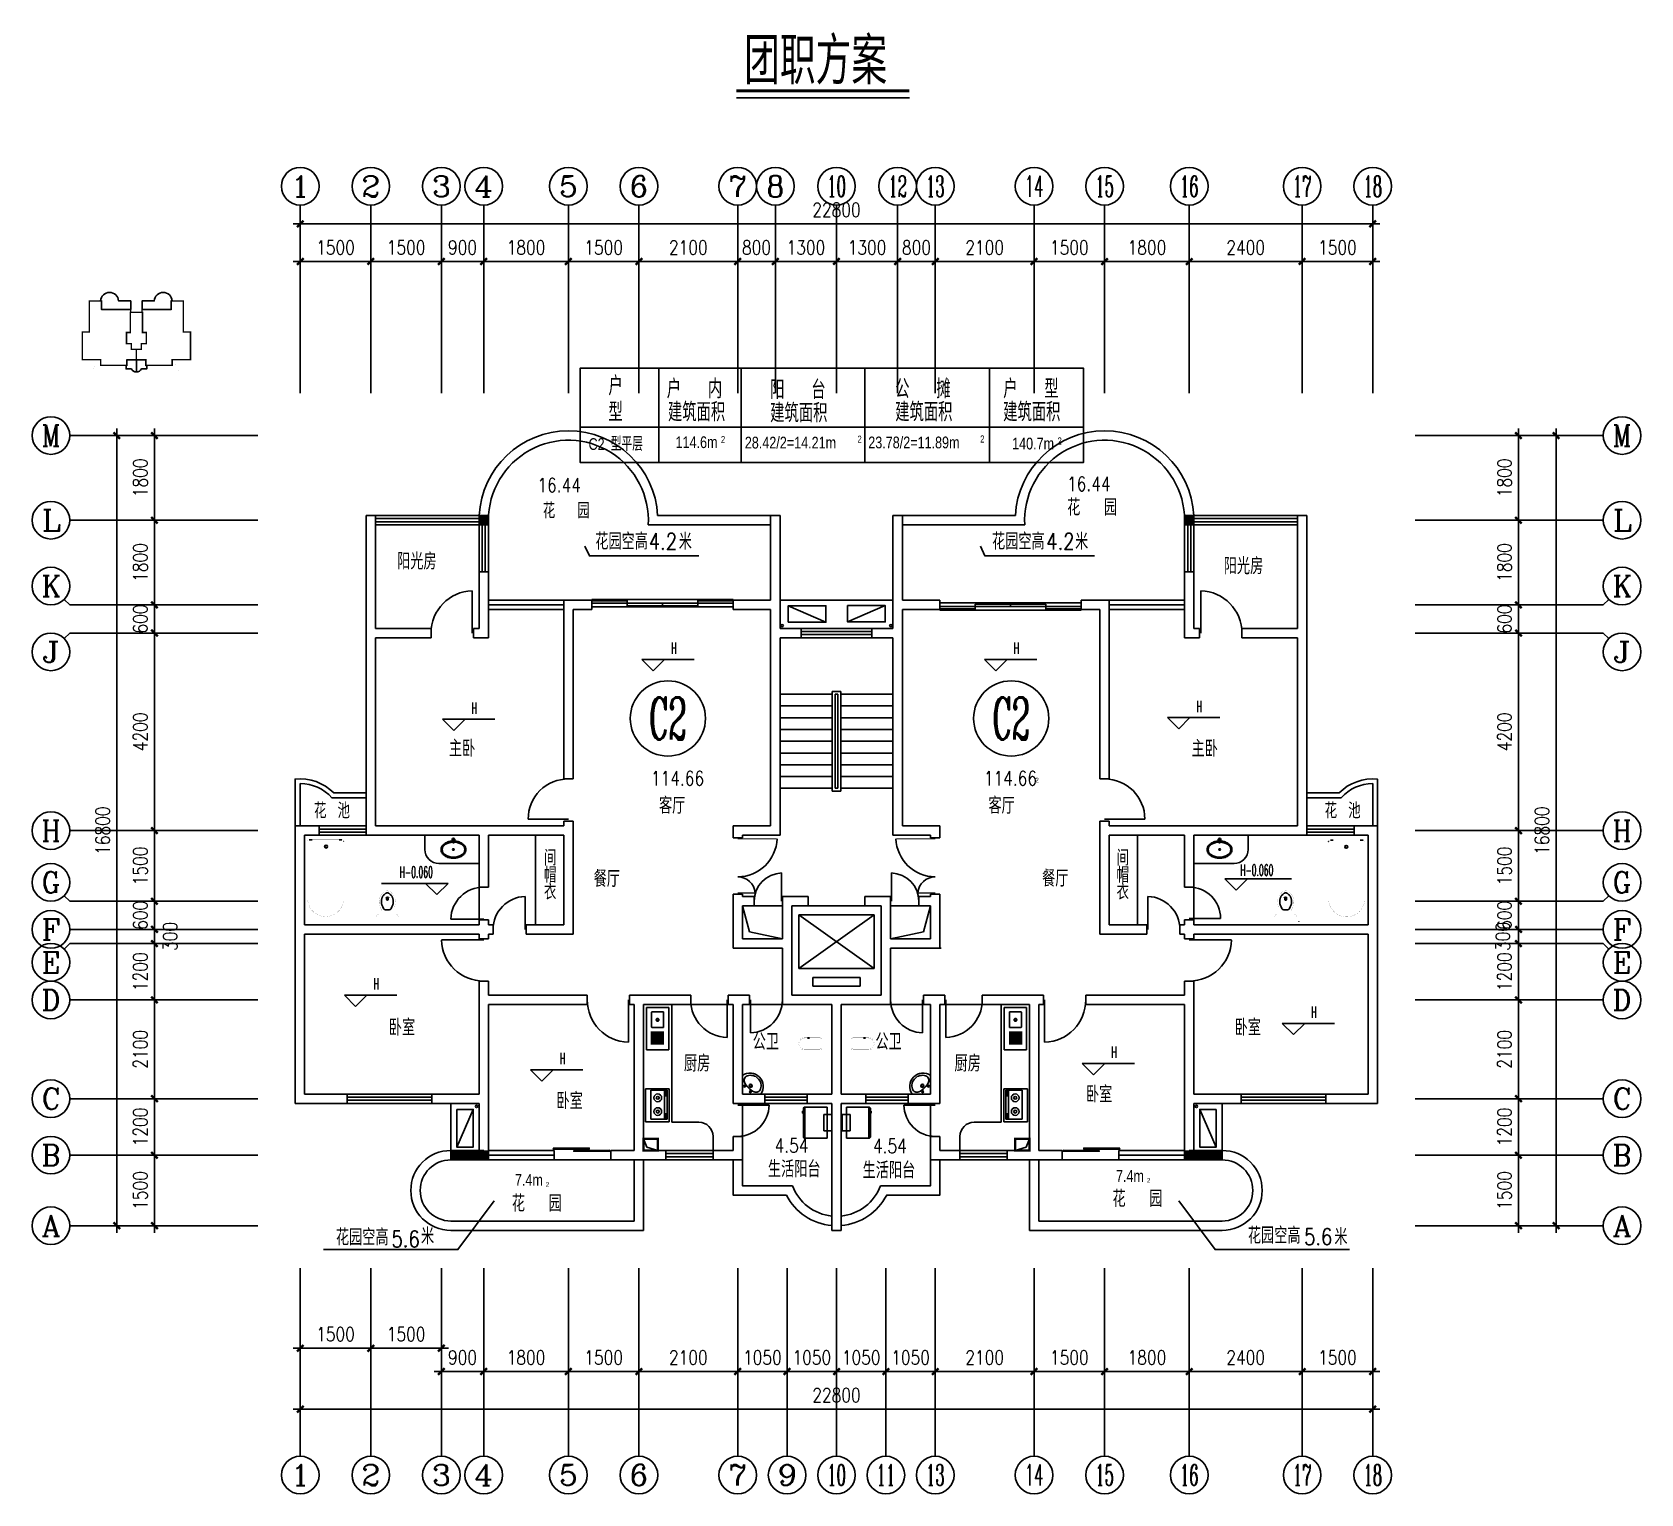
# Model space of a CAD drawing. Header units: millimetres. Extents: x 1697 to 35897, y 606 to 31682.
import ezdxf
from ezdxf.enums import TextEntityAlignment as Align

# ---------------------------------------------------------------- set-up
doc = ezdxf.new("R2010")
doc.units = ezdxf.units.MM
doc.linetypes.add('HIDDEN', pattern=[7.5, 5, -2.5])
for name, color, linetype in [('1', 7, 'Continuous'), ('AXIS', 3, 'Continuous'), ('AXIS_TEXT', 7, 'Continuous'), ('BALCONY', 6, 'Continuous'), ('COLUMN', 7, 'Continuous'), ('HATCH', 5, 'Continuous'), ('JJ', 252, 'Continuous'), ('PUB_DIM', 3, 'Continuous'), ('PUB_TEXT', 7, 'Continuous'), ('STAIR', 2, 'Continuous'), ('TOTHER', 7, 'Continuous'), ('WALL', 255, 'Continuous'), ('WINDOW', 2, 'Continuous'), ('WINDOW_TEXT', 7, 'Continuous')]:
    doc.layers.add(name, color=color, linetype=linetype)
doc.styles.add('-汉鼎简报宋', font='', dxfattribs={"width": 0.8})
doc.styles.add('_HZHP', font='txt', dxfattribs={"width": 0.8, "bigfont": 'HZHP'})
doc.styles.add('_HZTXT', font='txt.shx', dxfattribs={"bigfont": 'HZTXT.shx'})
doc.styles.add('_HZXY', font='txt.shx', dxfattribs={"width": 0.8, "bigfont": 'HZXY.shx'})
doc.styles.add('COMPLEX', font='COMPLEX')
doc.styles.add('DIM_FONT', font='SIMPLEX.shx', dxfattribs={"width": 0.8})
doc.styles.add('SIMPLEX', font='SIMPLEX.SHX')
doc.styles.get("Standard").update_dxf_attribs({"font": 'arial.ttf'})
doc.styles.get('-汉鼎简报宋').set_extended_font_data('汉鼎简报宋')
doc.dimstyles.new('AXIS', dxfattribs={"dimtxt": 300, "dimasz": 1, "dimexe": 250, "dimexo": 300, "dimgap": 150, "dimtad": 1, "dimdec": 0, "dimdsep": 46, "dimtxsty": 'DIM_FONT', "dimblk": '_DIMX', "dimcen": 2.5, "dimse1": 1, "dimse2": 1, "dimclrt": 7, "dimadec": 0, "dimazin": 0, "dimtfac": 1, "dimtdec": 0, "dimtix": 1, "dimtmove": 2, "dimatfit": 3, "dimldrblk": '_DIMX', "dimfxl": 1, "dimtolj": 1, "dimtzin": 0, "dimarcsym": 0})

msp = doc.modelspace()

# ---------------------------------------------------------------- texts
at = {"style": 'DIM_FONT', "oblique": -180, "text_generation_flag": 4, "width": 0.8, "flags": 9}
for tag, s in [('YSIZE', '500'), ('XSIZE', '1500')]:
    msp.add_attdef(tag, (28625.4, 12770.1), s, height=0.55, rotation=90, dxfattribs=at)
at = {"layer": 'PUB_DIM', "style": 'DIM_FONT', "width": 0.5}
for s, p in [('H', (15338.4, 18584.4)), ('H', (22620.3, 18584.4)), ('H', (26508.8, 17348.1)), ('H', (11096.5, 17312.8)), ('H-0.060', (9863, 13825.3)), ('H-0.060', (27732, 13866.1)), ('H', (9010.9, 11449.2)), ('H', (28947.8, 10848.8)), ('H', (12970, 9859.7)), ('H', (24697.2, 9994.8))]:
    msp.add_text(s, height=240, dxfattribs=at).set_placement(p, align=Align.MIDDLE)
at = {"layer": 'PUB_TEXT', "width": 0.8}
for s, height, style, p in [('团职方案', 1000, '_HZHP', (16832.8, 30570.5)), ('户  内', 400, '_HZXY', (15189.4, 23898.3)), ('阳  台', 400, '_HZXY', (17387.8, 23879.3)), ('公  摊', 400, '_HZXY', (20045.9, 23899.3)), ('户  型', 400, '_HZXY', (22341.6, 23899.3)), ('建筑面积 ', 400, '_HZXY', (15214.2, 23405.1)), ('建筑面积 ', 400, '_HZXY', (17387.8, 23386.1)), ('建筑面积 ', 400, '_HZXY', (20045.9, 23406.1)), ('建筑面积 ', 400, '_HZXY', (22341.6, 23406.1)), ('C2', 250, '-汉鼎简报宋', (13525.7, 22799)), ('型平层', 300, '_HZXY', (13997.2, 22779.8)), ('114.6m', 250, '-汉鼎简报宋', (15375.7, 22839.6)), ('28.42/2=14.21m', 250, '-汉鼎简报宋', (16848.5, 22830.5)), ('23.78/2=11.89m', 250, '-汉鼎简报宋', (19472.6, 22833.8)), ('140.7m', 250, '-汉鼎简报宋', (22531.2, 22810.8)), ('16.44', 300, '_HZTXT', (12438.4, 21901.3)), ('16.44', 300, '_HZTXT', (23698.6, 21926.8)), ('花  园', 330, '_HZTXT', (12553.5, 21344.2)), ('花  园', 350, '_HZTXT', (23701.7, 21405.3)), ('花园空高', 350, '_HZTXT', (13668.8, 20681.1)), ('4.2', 350, '_HZTXT', (14807.2, 20681.1)), ('米', 350, '_HZTXT', (15443.5, 20678.3)), ('花园空高', 350, '_HZTXT', (22103.3, 20681.1)), ('4.2', 350, '_HZTXT', (23256.9, 20681.1)), ('米', 350, '_HZTXT', (23869.5, 20678.3)), ('阳光房', 350, '_HZTXT', (9456, 20257.7)), ('阳光房', 350, '_HZTXT', (27030.3, 20156.8)), ('主卧', 350, '_HZTXT', (10558, 16277.6)), ('主卧', 350, '_HZTXT', (26345.3, 16274.1)), ('114.66', 300, '_HZTXT', (14851.7, 15668.4)), ('114.66', 300, '_HZTXT', (21929.7, 15668.4)), ('2', 100, '-汉鼎简报宋', (23024.5, 15731)), ('客厅', 350, '_HZTXT', (15024.1, 15064.1)), ('客厅', 350, '_HZTXT', (22027.4, 15064.1)), ('花 池', 330, '_HZTXT', (7690.4, 14966.6)), ('花 池', 330, '_HZTXT', (29176.4, 14966.6)), ('餐厅', 350, '_HZTXT', (13634.7, 13507.4)), ('餐厅', 350, '_HZTXT', (23168.2, 13514.8)), ('卧室', 350, '_HZTXT', (9278.5, 10346.8)), ('卧室', 350, '_HZTXT', (27261.8, 10346.8)), ('公卫', 350, '_HZTXT', (17015.5, 10044.2)), ('公卫', 350, '_HZTXT', (19625.5, 10044.2)), ('厨房', 350, '_HZTXT', (15554, 9583.4)), ('厨房', 350, '_HZTXT', (21307.1, 9583.4)), ('卧室', 350, '_HZTXT', (24099.6, 8926.6)), ('卧室', 350, '_HZTXT', (12843.9, 8785.5)), ('4.54', 300, '_HZTXT', (17481.6, 7859.9)), ('4.54', 300, '_HZTXT', (19573.9, 7852)), ('生活阳台', 350, '_HZTXT', (17339.2, 7335.9)), ('生活阳台', 350, '_HZTXT', (19352.1, 7310.3)), ('7.4m', 250, '-汉鼎简报宋', (11960.7, 7155)), ('2', 100, '-汉鼎简报宋', (12616.8, 7135.7)), ('7.4m', 250, '-汉鼎简报宋', (24739.9, 7239.3)), ('2', 100, '-汉鼎简报宋', (25396, 7220.1)), ('花  园', 350, '_HZTXT', (11895.3, 6606.6)), ('花  园', 350, '_HZTXT', (24664.7, 6705.4)), ('花园空高', 350, '_HZTXT', (8155, 5887.2)), ('5.6', 350, '_HZTXT', (9337, 5850.1)), ('米', 350, '_HZTXT', (9964, 5910.4)), ('花园空高', 350, '_HZTXT', (27543, 5923.9)), ('5.6', 350, '_HZTXT', (28739.1, 5897.4)), ('米', 350, '_HZTXT', (29382.3, 5894.6))]:
    msp.add_text(s, height=height, dxfattribs=dict(at, style=style)).set_placement(p)
for s, height, style, p in [('户', 400, '_HZXY', (14101.3, 24184.1)), ('型', 400, '_HZXY', (14101.3, 23626.5)), ('间', 330, '_HZTXT', (12710.5, 14142.9)), ('间', 330, '_HZTXT', (24884.5, 14142.9)), ('帽', 330, '_HZTXT', (12710.5, 13781.8)), ('帽', 330, '_HZTXT', (24884.5, 13781.8)), ('衣', 330, '_HZTXT', (12710.5, 13420.7)), ('衣', 330, '_HZTXT', (24884.5, 13420.7))]:
    msp.add_text(s, height=height, dxfattribs=dict(at, style=style)).set_placement(p, align=Align.MIDDLE)
at = {"layer": 'PUB_TEXT', "style": '-汉鼎简报宋', "width": 0.8}
for p in [(16341.3, 23097.3), (19243.9, 23104.3), (21852.7, 23107.9), (23496.8, 23065.3)]:
    msp.add_text('2', height=150, dxfattribs=at).set_placement(p, align=Align.TOP_LEFT)
at = {"layer": 'WINDOW', "style": 'SIMPLEX', "flags": 9}
for p in [(12047.5, 7806.2), (25547.5, 7806.2)]:
    msp.add_attdef('A', text='', height=1, dxfattribs=at).set_placement(p, align=Align.MIDDLE)

# ---------------------------------------------------------------- blocks, each defined once
blk = doc.blocks.new('_AXISO')
blk.add_circle((0, 0), 0.5)
at = {"layer": 'AXIS_TEXT', "style": 'COMPLEX', "width": 1.041667}
blk.add_attdef('A', text='', height=0.56, dxfattribs=at).set_placement((-0.25, -0.28), (0.25, -0.28), align=Align.FIT)
blk = doc.blocks.new('_DIMX')
blk.add_line((-150, 0), (150, 0))
at = {"const_width": 50}
blk.add_lwpolyline([(-70, -70), (70, 70)], dxfattribs=at)
blk = doc.blocks.new('*D117')
at = {"layer": 'AXIS', "color": 0, "lineweight": -2, "transparency": 16777216}
blk.add_line((30196, 3206), (28698, 3206), dxfattribs=at)
at = {"layer": 'DEFPOINTS', "color": 0, "transparency": 16777216}
for p in [(28697, 5406), (30197, 5406), (28697, 3206)]:
    blk.add_point(p, dxfattribs=at)
at = {"layer": 'AXIS', "color": 0, "lineweight": -2, "transparency": 16777216}
for p, rotation in [((28697, 3206), 179.9999999999956), ((30197, 3206), 359.9999999999956)]:
    blk.add_blockref('_DIMX', p, dxfattribs=dict(at, rotation=rotation))
at = {"layer": 'AXIS', "color": 7, "transparency": 16777216, "insert": (29447, 3506), "char_height": 300, "attachment_point": 5, "style": 'DIM_FONT'}
blk.add_mtext('\\A1;1500', dxfattribs=at)
blk = doc.blocks.new('*D118')
at = {"layer": 'AXIS', "color": 0, "lineweight": -2, "transparency": 16777216}
blk.add_line((30196, 2406), (7398, 2406), dxfattribs=at)
at = {"layer": 'DEFPOINTS', "color": 0, "transparency": 16777216}
for p in [(7397, 5406), (30197, 5406), (7397, 2406)]:
    blk.add_point(p, dxfattribs=at)
at = {"layer": 'AXIS', "color": 0, "lineweight": -2, "transparency": 16777216}
for p, rotation in [((7397, 2406), 179.9999999999941), ((30197, 2406), 359.9999999999941)]:
    blk.add_blockref('_DIMX', p, dxfattribs=dict(at, rotation=rotation))
at = {"layer": 'AXIS', "color": 7, "transparency": 16777216, "insert": (18797, 2706), "char_height": 300, "attachment_point": 5, "style": 'DIM_FONT'}
blk.add_mtext('\\A1;22800', dxfattribs=at)
blk = doc.blocks.new('*D119')
at = {"layer": 'AXIS', "color": 0, "lineweight": -2, "transparency": 16777216}
blk.add_line((30196, 26806), (28698, 26806), dxfattribs=at)
at = {"layer": 'DEFPOINTS', "color": 0, "transparency": 16777216}
for p in [(28697, 26806), (28697, 24006), (30197, 24006)]:
    blk.add_point(p, dxfattribs=at)
at = {"layer": 'AXIS', "color": 0, "lineweight": -2, "transparency": 16777216}
for p, rotation in [((28697, 26806), 179.9999999999911), ((30197, 26806), 359.9999999999912)]:
    blk.add_blockref('_DIMX', p, dxfattribs=dict(at, rotation=rotation))
at = {"layer": 'AXIS', "color": 7, "transparency": 16777216, "insert": (29447, 27106), "char_height": 300, "attachment_point": 5, "style": 'DIM_FONT'}
blk.add_mtext('\\A1;1500', dxfattribs=at)
blk = doc.blocks.new('*D120')
at = {"layer": 'AXIS', "color": 0, "lineweight": -2, "transparency": 16777216}
blk.add_line((30196, 27606), (7398, 27606), dxfattribs=at)
at = {"layer": 'DEFPOINTS', "color": 0, "transparency": 16777216}
for p in [(7397, 27606), (7397, 24006), (30197, 24006)]:
    blk.add_point(p, dxfattribs=at)
at = {"layer": 'AXIS', "color": 0, "lineweight": -2, "transparency": 16777216}
for p, rotation in [((7397, 27606), 179.9999999999941), ((30197, 27606), 359.9999999999941)]:
    blk.add_blockref('_DIMX', p, dxfattribs=dict(at, rotation=rotation))
at = {"layer": 'AXIS', "color": 7, "transparency": 16777216, "insert": (18797, 27906), "char_height": 300, "attachment_point": 5, "style": 'DIM_FONT'}
blk.add_mtext('\\A1;22800', dxfattribs=at)
blk = doc.blocks.new('M_A17ORW')
for points in [[(-0.481, -0.001, 0.02, 0.02, 0), (-0.481, -0.308, 0.02, 0.02, 0)], [(0.481, 0.001, 0.02, 0.02, 0), (0.481, -0.691, 0.02, 0.02, 0)]]:
    blk.add_lwpolyline(points, format="xyseb")
for centre, radius, start, end in [((-0.501, -0.003), 0.307, 274.2492, 0.2101), ((0.505, 0.002), 0.699, 180.2762, 268.0603)]:
    blk.add_arc(centre, radius, start, end)
blk = doc.blocks.new('PENG-3')
at = {"color": 2}
for points in [[(18, -59, -0.05442), (100, -72, -0.079812), (182, -110, -0.107118), (243, -172, -0.139889), (263, -243, -0.139889), (243, -313, -0.107118), (182, -376, -0.079812), (100, -413, -0.067459), (-1, -427, -0.067459), (-103, -413, -0.079812), (-184, -376, -0.107118), (-245, -313, -0.139889), (-265, -243, -0.139889), (-245, -172, -0.107118), (-184, -110, -0.079812), (-103, -72, -0.055618), (-19, -59, -0.067459)], [(-21, -25), (-17, -94, 0.514779), (16, -94), (21, -24)]]:
    blk.add_lwpolyline(points, format="xyb", dxfattribs=at)
at = {"color": 3}
blk.add_lwpolyline([(17, -83, -0.054522), (94, -96, -0.079812), (168, -129, -0.107118), (222, -185, -0.139889), (239, -243, -0.139889), (222, -300, -0.107118), (168, -356, -0.079812), (94, -390, -0.067459), (-1, -403, -0.067459), (-97, -390, -0.079812), (-171, -356, -0.107118), (-225, -300, -0.139889), (-241, -243, -0.139889), (-225, -185, -0.107118), (-171, -129, -0.079812), (-97, -96, -0.055822), (-18, -83, -0.067459)], format="xyb", dxfattribs=at)
at = {"color": 8}
blk.add_lwpolyline([(-14, -13), (-10, -91, 0.416788), (9, -91), (13, -13)], format="xyb", dxfattribs=at)
blk.add_circle((2, -239), 16.1, dxfattribs=at)
at = {"color": 2}
blk.add_arc((0, -30), 29.6, 310.4655, 228.438, dxfattribs=at)
at = {"color": 3}
blk.add_arc((0, -30), 21.6, 301.9645, 236.6916, dxfattribs=at)
blk = doc.blocks.new('_E10XVY')
at = {"layer": 'WALL', "rotation": 90}
blk.add_blockref('PENG-3', (42, 4), dxfattribs=at)
at = {"style": 'DIM_FONT', "width": 0.8, "flags": 9}
for tag in ['XSIZE', 'YSIZE']:
    blk.add_attdef(tag, (0, 0), '', height=0.5, dxfattribs=at)
blk = doc.blocks.new('M_E4')
for p, q in [((670, -80), (670, -137)), ((670, -86), (670, -97)), ((670, -663), (670, -614))]:
    blk.add_line(p, q)
at = {"const_width": 1.5}
for points in [[(-750, -750), (-750, 0)], [(-750, 0), (750, 0)], [(750, 0), (750, -750)], [(608, -56), (640, -56)], [(670, -90), (670, -656)], [(750, -750), (-750, -750)], [(670, -663), (670, -655)]]:
    blk.add_lwpolyline(points, dxfattribs=at)
for points in [[(-399, -56, 0.930688), (-388, -693, 0.930688)], [(670, -86, 0.414214), (640, -56, 0.414214)], [(670, -90, 0.041784), (670, -85, 0.412615)], [(640, -693, 0.414214), (670, -663, 0.414214)]]:
    blk.add_lwpolyline(points, format="xyb", dxfattribs=at)
at = {"const_width": 1.5, "flags": 128}
for points in [[(-399, -56), (608, -56)], [(-399, -694), (645, -692)]]:
    blk.add_lwpolyline(points, dxfattribs=at)
for radius in [25, 23]:
    blk.add_circle((550, -381), radius)
blk.add_arc((640, -663), 30, 270, 280.176)
at = {"width": 0.8, "flags": 9}
for tag in ['XSIZE', 'YSIZE']:
    blk.add_attdef(tag, (0, 0), '', height=0.5, dxfattribs=at)
blk = doc.blocks.new('*D121')
at = {"layer": 'AXIS', "color": 0, "lineweight": -2, "transparency": 16777216}
blk.add_line((4297, 14705), (4297, 13207), dxfattribs=at)
at = {"layer": 'DEFPOINTS', "color": 0, "transparency": 16777216}
for p in [(6497, 14706), (4297, 13206), (6497, 13206)]:
    blk.add_point(p, dxfattribs=at)
at = {"layer": 'AXIS', "color": 0, "lineweight": -2, "transparency": 16777216}
for p, rotation in [((4297, 14706), 90), ((4297, 13206), 270)]:
    blk.add_blockref('_DIMX', p, dxfattribs=dict(at, rotation=rotation))
at = {"layer": 'AXIS', "color": 7, "transparency": 16777216, "insert": (3997, 13956), "char_height": 300, "attachment_point": 5, "rotation": 90, "style": 'DIM_FONT'}
blk.add_mtext('\\A1;1500', dxfattribs=at)
blk = doc.blocks.new('*D122')
at = {"layer": 'AXIS', "color": 0, "lineweight": -2, "transparency": 16777216}
blk.add_line((3497, 23105), (3497, 6307), dxfattribs=at)
at = {"layer": 'DEFPOINTS', "color": 0, "transparency": 16777216}
for p in [(6497, 23106), (3497, 6306), (6497, 6306)]:
    blk.add_point(p, dxfattribs=at)
at = {"layer": 'AXIS', "color": 0, "lineweight": -2, "transparency": 16777216}
for p, rotation in [((3497, 23106), 90), ((3497, 6306), 270)]:
    blk.add_blockref('_DIMX', p, dxfattribs=dict(at, rotation=rotation))
at = {"layer": 'AXIS', "color": 7, "transparency": 16777216, "insert": (3197, 14706), "char_height": 300, "attachment_point": 5, "rotation": 90, "style": 'DIM_FONT'}
blk.add_mtext('\\A1;16800', dxfattribs=at)
blk = doc.blocks.new('M_A2ZXL')
blk.add_line((-0.472, 0), (-0.472, -1))
blk.add_arc((-0.5, 0), 1, 271.6231, 0)
blk = doc.blocks.new('*D123')
at = {"layer": 'AXIS', "color": 0, "lineweight": -2, "transparency": 16777216}
for p, q in [((10396, 3206), (10395, 3206)), ((11297, 3206), (10397, 3206)), ((11298, 3206), (11299, 3206))]:
    blk.add_line(p, q, dxfattribs=at)
at = {"layer": 'DEFPOINTS', "color": 0, "transparency": 16777216}
for p in [(10397, 5406), (11297, 5406), (10397, 3206)]:
    blk.add_point(p, dxfattribs=at)
at = {"layer": 'AXIS', "color": 0, "lineweight": -2, "transparency": 16777216}
blk.add_blockref('_DIMX', (10397, 3206), dxfattribs=at)
at = {"layer": 'AXIS', "color": 0, "lineweight": -2, "transparency": 16777216, "rotation": 180}
blk.add_blockref('_DIMX', (11297, 3206), dxfattribs=at)
at = {"layer": 'AXIS', "color": 7, "transparency": 16777216, "insert": (10847, 3506), "char_height": 300, "attachment_point": 5, "style": 'DIM_FONT'}
blk.add_mtext('\\A1;900', dxfattribs=at)
blk = doc.blocks.new('*D124')
at = {"layer": 'AXIS', "color": 0, "lineweight": -2, "transparency": 16777216}
blk.add_line((4297, 7805), (4297, 6307), dxfattribs=at)
at = {"layer": 'DEFPOINTS', "color": 0, "transparency": 16777216}
for p in [(6497, 7806), (4297, 6306), (6497, 6306)]:
    blk.add_point(p, dxfattribs=at)
at = {"layer": 'AXIS', "color": 0, "lineweight": -2, "transparency": 16777216}
for p, rotation in [((4297, 7806), 90), ((4297, 6306), 270)]:
    blk.add_blockref('_DIMX', p, dxfattribs=dict(at, rotation=rotation))
at = {"layer": 'AXIS', "color": 7, "transparency": 16777216, "insert": (3997, 7056), "char_height": 300, "attachment_point": 5, "rotation": 90, "style": 'DIM_FONT'}
blk.add_mtext('\\A1;1500', dxfattribs=at)
blk = doc.blocks.new('*D125')
at = {"layer": 'AXIS', "color": 0, "lineweight": -2, "transparency": 16777216}
blk.add_line((10396, 3701), (8898, 3701), dxfattribs=at)
at = {"layer": 'DEFPOINTS', "color": 0, "transparency": 16777216}
for p in [(8897, 5901), (10397, 5901), (8897, 3701)]:
    blk.add_point(p, dxfattribs=at)
at = {"layer": 'AXIS', "color": 0, "lineweight": -2, "transparency": 16777216, "rotation": 180}
blk.add_blockref('_DIMX', (8897, 3701), dxfattribs=at)
at = {"layer": 'AXIS', "color": 0, "lineweight": -2, "transparency": 16777216}
blk.add_blockref('_DIMX', (10397, 3701), dxfattribs=at)
at = {"layer": 'AXIS', "color": 7, "transparency": 16777216, "insert": (9647, 4001), "char_height": 300, "attachment_point": 5, "style": 'DIM_FONT'}
blk.add_mtext('\\A1;1500', dxfattribs=at)
blk = doc.blocks.new('*D126')
at = {"layer": 'AXIS', "color": 0, "lineweight": -2, "transparency": 16777216}
blk.add_line((8896, 3701), (7398, 3701), dxfattribs=at)
at = {"layer": 'DEFPOINTS', "color": 0, "transparency": 16777216}
for p in [(7397, 5901), (8897, 5901), (7397, 3701)]:
    blk.add_point(p, dxfattribs=at)
at = {"layer": 'AXIS', "color": 0, "lineweight": -2, "transparency": 16777216, "rotation": 180}
blk.add_blockref('_DIMX', (7397, 3701), dxfattribs=at)
at = {"layer": 'AXIS', "color": 0, "lineweight": -2, "transparency": 16777216}
blk.add_blockref('_DIMX', (8897, 3701), dxfattribs=at)
at = {"layer": 'AXIS', "color": 7, "transparency": 16777216, "insert": (8147, 4001), "char_height": 300, "attachment_point": 5, "style": 'DIM_FONT'}
blk.add_mtext('\\A1;1500', dxfattribs=at)
blk = doc.blocks.new('*D127')
at = {"layer": 'AXIS', "color": 0, "lineweight": -2, "transparency": 16777216}
for p, q in [((4297, 13207), (4297, 13208)), ((4297, 13206), (4297, 12606)), ((4297, 12605), (4297, 12604))]:
    blk.add_line(p, q, dxfattribs=at)
at = {"layer": 'DEFPOINTS', "color": 0, "transparency": 16777216}
for p in [(6497, 13206), (4297, 12606), (6497, 12606)]:
    blk.add_point(p, dxfattribs=at)
at = {"layer": 'AXIS', "color": 0, "lineweight": -2, "transparency": 16777216}
for p, rotation in [((4297, 13206), 270), ((4297, 12606), 90)]:
    blk.add_blockref('_DIMX', p, dxfattribs=dict(at, rotation=rotation))
at = {"layer": 'AXIS', "color": 7, "transparency": 16777216, "insert": (3997, 12906), "char_height": 300, "attachment_point": 5, "rotation": 90, "style": 'DIM_FONT'}
blk.add_mtext('\\A1;600', dxfattribs=at)
blk = doc.blocks.new('*D128')
at = {"layer": 'AXIS', "color": 0, "lineweight": -2, "transparency": 16777216}
for p, q in [((4297, 12607), (4297, 12608)), ((4297, 12606), (4297, 12306)), ((4297, 12305), (4297, 12304))]:
    blk.add_line(p, q, dxfattribs=at)
at = {"layer": 'DEFPOINTS', "color": 0, "transparency": 16777216}
for p in [(6497, 12606), (4297, 12306), (6497, 12306)]:
    blk.add_point(p, dxfattribs=at)
at = {"layer": 'AXIS', "color": 0, "lineweight": -2, "transparency": 16777216}
for p, rotation in [((4297, 12606), 270), ((4297, 12306), 90)]:
    blk.add_blockref('_DIMX', p, dxfattribs=dict(at, rotation=rotation))
at = {"layer": 'AXIS', "color": 7, "transparency": 16777216, "insert": (4629, 12456), "char_height": 300, "attachment_point": 5, "rotation": 90, "style": 'DIM_FONT'}
blk.add_mtext('\\A1;300', dxfattribs=at)
blk = doc.blocks.new('*D94')
at = {"layer": 'AXIS', "color": 0, "lineweight": -2, "transparency": 16777216}
blk.add_line((4297, 12305), (4297, 11107), dxfattribs=at)
at = {"layer": 'DEFPOINTS', "color": 0, "transparency": 16777216}
for p in [(6497, 12306), (4297, 11106), (6497, 11106)]:
    blk.add_point(p, dxfattribs=at)
at = {"layer": 'AXIS', "color": 0, "lineweight": -2, "transparency": 16777216}
for p, rotation in [((4297, 12306), 90), ((4297, 11106), 270)]:
    blk.add_blockref('_DIMX', p, dxfattribs=dict(at, rotation=rotation))
at = {"layer": 'AXIS', "color": 7, "transparency": 16777216, "insert": (3997, 11706), "char_height": 300, "attachment_point": 5, "rotation": 90, "style": 'DIM_FONT'}
blk.add_mtext('\\A1;1200', dxfattribs=at)
blk = doc.blocks.new('*D95')
at = {"layer": 'AXIS', "color": 0, "lineweight": -2, "transparency": 16777216}
blk.add_line((4297, 11105), (4297, 9007), dxfattribs=at)
at = {"layer": 'DEFPOINTS', "color": 0, "transparency": 16777216}
for p in [(6497, 11106), (4297, 9006), (6497, 9006)]:
    blk.add_point(p, dxfattribs=at)
at = {"layer": 'AXIS', "color": 0, "lineweight": -2, "transparency": 16777216}
for p, rotation in [((4297, 11106), 90), ((4297, 9006), 270)]:
    blk.add_blockref('_DIMX', p, dxfattribs=dict(at, rotation=rotation))
at = {"layer": 'AXIS', "color": 7, "transparency": 16777216, "insert": (3997, 10056), "char_height": 300, "attachment_point": 5, "rotation": 90, "style": 'DIM_FONT'}
blk.add_mtext('\\A1;2100', dxfattribs=at)
blk = doc.blocks.new('*D96')
at = {"layer": 'AXIS', "color": 0, "lineweight": -2, "transparency": 16777216}
blk.add_line((4297, 9005), (4297, 7807), dxfattribs=at)
at = {"layer": 'DEFPOINTS', "color": 0, "transparency": 16777216}
for p in [(6497, 9006), (4297, 7806), (6497, 7806)]:
    blk.add_point(p, dxfattribs=at)
at = {"layer": 'AXIS', "color": 0, "lineweight": -2, "transparency": 16777216}
for p, rotation in [((4297, 9006), 90), ((4297, 7806), 270)]:
    blk.add_blockref('_DIMX', p, dxfattribs=dict(at, rotation=rotation))
at = {"layer": 'AXIS', "color": 7, "transparency": 16777216, "insert": (3997, 8406), "char_height": 300, "attachment_point": 5, "rotation": 90, "style": 'DIM_FONT'}
blk.add_mtext('\\A1;1200', dxfattribs=at)
blk = doc.blocks.new('_AXISO2')
blk.add_line((0.354, 0.146), (0.5, 0))
blk.add_circle((0, 0.5), 0.5)
at = {"layer": 'AXIS_TEXT', "style": 'COMPLEX', "width": 1.041667}
blk.add_attdef('A', text='', height=0.56, dxfattribs=at).set_placement((-0.25, 0.22), (0.25, 0.22), align=Align.FIT)
blk = doc.blocks.new('_AXISO1')
blk.add_line((0.354, -0.146), (0.5, 0))
blk.add_circle((0, -0.5), 0.5)
at = {"layer": 'AXIS_TEXT', "style": 'COMPLEX', "width": 1.041667}
blk.add_attdef('A', text='', height=0.56, dxfattribs=at).set_placement((-0.25, -0.78), (0.25, -0.78), align=Align.FIT)
blk = doc.blocks.new('_WBLK')
for p, q in [((-0.5, 0.5), (0.5, 0.5)), ((0.5, 0.167), (-0.5, 0.167)), ((0.5, -0.167), (-0.5, -0.167)), ((-0.5, -0.5), (0.5, -0.5))]:
    blk.add_line(p, q)
at = {"layer": 'WINDOW_TEXT', "style": 'SIMPLEX', "flags": 9}
blk.add_attdef('A', text='', height=1, dxfattribs=at).set_placement((0, 1.5), align=Align.MIDDLE)
blk = doc.blocks.new('M_E13')
for p, q in [((-572, 18), (-536, 18)), ((-572, 18), (-572, 18)), ((-536, -22), (-572, -21))]:
    blk.add_line(p, q)
at = {"const_width": 1.5}
for points in [[(-715, 0, -0.037932), (-709, 28, -0.057502), (-702, 46, -0.011128), (-686, 72, -0.047419), (-682, 78, -0.013557), (-669, 92, -0.010422), (-651, 109, -0.006492), (-632, 126, -0.010986), (-621, 135, -0.031118), (-607, 144, -0.031821), (-592, 152, -0.025304), (-572, 159, -0.028493), (-555, 164), (-520, 171), (-500, 175, -0.104917), (-492, 175, 0.047512), (-474, 173, 0.018859), (-460, 173, -0.025251), (-449, 173, -0.024361), (-434, 171, -0.018727), (-416, 168, -0.011084), (-401, 164, -0.017664), (-391, 161, -0.012553), (-375, 154, -0.012341), (-358, 147), (-320, 128, -0.005054), (-308, 122, -0.002567), (-285, 110)], [(-715, 0, 0.037932), (-709, -28, 0.057502), (-702, -46, 0.011128), (-686, -72, 0.047419), (-682, -78, 0.013557), (-669, -92, 0.010422), (-651, -109, 0.006492), (-632, -126, 0.010986), (-621, -135, 0.031118), (-607, -144, 0.031821), (-592, -152, 0.025304), (-572, -159, 0.028493), (-555, -164), (-520, -171), (-500, -175, 0.104917), (-492, -175, -0.047512), (-474, -173, -0.018859), (-460, -173, 0.025251), (-449, -173, 0.024361), (-434, -171, 0.018727), (-416, -168, 0.011084), (-401, -164, 0.017664), (-391, -161, 0.012553), (-375, -154, 0.012341), (-358, -147), (-320, -128, 0.005054), (-308, -122, 0.002567), (-285, -110)], [(-155, 240, 0.414214), (-220, 175, 0.414214)], [(-220, -175, 0.414214), (-155, -240, 0.414214)]]:
    blk.add_lwpolyline(points, format="xyb", dxfattribs=at)
for points in [[(-672, -1, -0.054114), (-666, 25, -0.08891), (-658, 39, -0.006714), (-643, 55, -0.014531), (-636, 63, -0.010713), (-618, 80, -0.017575), (-606, 90, -0.037222), (-591, 100, -0.034599), (-573, 109, -0.02298), (-556, 115, -0.023613), (-539, 119, -0.014842), (-522, 122, -0.012533), (-502, 125, -0.021838), (-477, 126, -0.029407), (-459, 125, -0.029465), (-436, 121, -0.031881), (-416, 114), (-371, 97), (-337, 83, -0.135973), (-324, 73, -0.099517), (-314, 52, -0.016651), (-311, 40, -0.010977), (-308, 20, -0.015331), (-308, 12, -0.010106), (-307, -1)], [(-672, -1, 0.054114), (-666, -26, 0.08891), (-658, -40, 0.006714), (-643, -57, 0.014531), (-636, -64, 0.010713), (-618, -82, 0.017575), (-606, -92, 0.037222), (-591, -102, 0.034599), (-573, -111, 0.02298), (-556, -117, 0.023613), (-539, -121, 0.014842), (-522, -124, 0.012533), (-502, -126, 0.021838), (-477, -127, 0.029407), (-459, -126, 0.029465), (-436, -122, 0.031881), (-416, -116), (-371, -99), (-337, -85, 0.135973), (-324, -75, 0.099517), (-314, -54, 0.016651), (-311, -41, 0.010977), (-308, -21, 0.015331), (-308, -13, 0.010106), (-307, -1)]]:
    blk.add_lwpolyline(points, format="xyb")
for points in [[(-220, 110), (-285, 110)], [(-220, 175), (-220, -175)], [(0, 240), (-155, 240)], [(0, -240), (0, 240)], [(-285, -110), (-220, -110)], [(-155, -240), (0, -240)]]:
    blk.add_lwpolyline(points, dxfattribs=at)
for centre, radius, start, end in [((-549, -3), 33.2, 100.0495, 259.9505), ((-536, -2), 20, 270, 90)]:
    blk.add_arc(centre, radius, start, end)
at = {"width": 0.8, "flags": 9}
for tag in ['XSIZE', 'YSIZE']:
    blk.add_attdef(tag, (0, 0), '', height=0.5, dxfattribs=at)
blk = doc.blocks.new('_DBLK')
blk.add_line((-0.45, 0), (-0.45, -0.95))
blk.add_arc((-0.45, 0), 0.95, 270, 0)
at = {"layer": 'WINDOW_TEXT', "style": 'SIMPLEX', "flags": 9}
blk.add_attdef('A', text='', height=1, dxfattribs=at).set_placement((0, 1.5), align=Align.MIDDLE)
blk = doc.blocks.new('M_E12')
at = {"color": 7}
for q in [(0, -393), (392, 0)]:
    blk.add_line((0, 0), q, dxfattribs=at)
for centre, radius in [((48, -168), 19), ((48, -168), 10), ((175, -175), 34.6), ((168, -48), 19), ((175, -175), 26.5), ((168, -48), 10)]:
    blk.add_circle(centre, radius, dxfattribs=at)
for centre, radius, start, end in [((161, -163), 282, 235.0241, 35.2347), ((136, -292), 100, 155.6157, 251.5651), ((418, -420), 410, 114.3843, 155.6157), ((174, -176), 222, 251.5651, 18.4349), ((290, -138), 100, 18.4349, 114.3843)]:
    blk.add_arc(centre, radius, start, end, dxfattribs=at)
at = {"width": 0.8, "flags": 9}
for tag in ['XSIZE', 'YSIZE']:
    blk.add_attdef(tag, (0, 0), '', height=0.5, dxfattribs=at)
blk = doc.blocks.new('*D97')
at = {"layer": 'AXIS', "color": 0, "lineweight": -2, "transparency": 16777216}
for p, q in [((19846, 3206), (19845, 3206)), ((20897, 3206), (19847, 3206)), ((20898, 3206), (20899, 3206))]:
    blk.add_line(p, q, dxfattribs=at)
at = {"layer": 'DEFPOINTS', "color": 0, "transparency": 16777216}
for p in [(19847, 5406), (20897, 5406), (19847, 3206)]:
    blk.add_point(p, dxfattribs=at)
at = {"layer": 'AXIS', "color": 0, "lineweight": -2, "transparency": 16777216}
blk.add_blockref('_DIMX', (19847, 3206), dxfattribs=at)
at = {"layer": 'AXIS', "color": 0, "lineweight": -2, "transparency": 16777216, "rotation": 180}
blk.add_blockref('_DIMX', (20897, 3206), dxfattribs=at)
at = {"layer": 'AXIS', "color": 7, "transparency": 16777216, "insert": (20372, 3506), "char_height": 300, "attachment_point": 5, "style": 'DIM_FONT'}
blk.add_mtext('\\A1;1050', dxfattribs=at)
blk = doc.blocks.new('*D98')
at = {"layer": 'AXIS', "color": 0, "lineweight": -2, "transparency": 16777216}
blk.add_line((16696, 3206), (14598, 3206), dxfattribs=at)
at = {"layer": 'DEFPOINTS', "color": 0, "transparency": 16777216}
for p in [(14597, 5406), (16697, 5406), (14597, 3206)]:
    blk.add_point(p, dxfattribs=at)
at = {"layer": 'AXIS', "color": 0, "lineweight": -2, "transparency": 16777216, "rotation": 180}
blk.add_blockref('_DIMX', (14597, 3206), dxfattribs=at)
at = {"layer": 'AXIS', "color": 0, "lineweight": -2, "transparency": 16777216}
blk.add_blockref('_DIMX', (16697, 3206), dxfattribs=at)
at = {"layer": 'AXIS', "color": 7, "transparency": 16777216, "insert": (15647, 3506), "char_height": 300, "attachment_point": 5, "style": 'DIM_FONT'}
blk.add_mtext('\\A1;2100', dxfattribs=at)
blk = doc.blocks.new('*D99')
at = {"layer": 'AXIS', "color": 0, "lineweight": -2, "transparency": 16777216}
blk.add_line((14596, 3206), (13098, 3206), dxfattribs=at)
at = {"layer": 'DEFPOINTS', "color": 0, "transparency": 16777216}
for p in [(13097, 5406), (14597, 5406), (13097, 3206)]:
    blk.add_point(p, dxfattribs=at)
at = {"layer": 'AXIS', "color": 0, "lineweight": -2, "transparency": 16777216, "rotation": 180}
blk.add_blockref('_DIMX', (13097, 3206), dxfattribs=at)
at = {"layer": 'AXIS', "color": 0, "lineweight": -2, "transparency": 16777216}
blk.add_blockref('_DIMX', (14597, 3206), dxfattribs=at)
at = {"layer": 'AXIS', "color": 7, "transparency": 16777216, "insert": (13847, 3506), "char_height": 300, "attachment_point": 5, "style": 'DIM_FONT'}
blk.add_mtext('\\A1;1500', dxfattribs=at)
blk = doc.blocks.new('*D100')
at = {"layer": 'AXIS', "color": 0, "lineweight": -2, "transparency": 16777216}
blk.add_line((13096, 3206), (11298, 3206), dxfattribs=at)
at = {"layer": 'DEFPOINTS', "color": 0, "transparency": 16777216}
for p in [(11297, 5406), (13097, 5406), (11297, 3206)]:
    blk.add_point(p, dxfattribs=at)
at = {"layer": 'AXIS', "color": 0, "lineweight": -2, "transparency": 16777216, "rotation": 180}
blk.add_blockref('_DIMX', (11297, 3206), dxfattribs=at)
at = {"layer": 'AXIS', "color": 0, "lineweight": -2, "transparency": 16777216}
blk.add_blockref('_DIMX', (13097, 3206), dxfattribs=at)
at = {"layer": 'AXIS', "color": 7, "transparency": 16777216, "insert": (12197, 3506), "char_height": 300, "attachment_point": 5, "style": 'DIM_FONT'}
blk.add_mtext('\\A1;1800', dxfattribs=at)
blk = doc.blocks.new('*D101')
at = {"layer": 'AXIS', "color": 0, "lineweight": -2, "transparency": 16777216}
for p, q in [((18796, 3206), (18795, 3206)), ((19847, 3206), (18797, 3206)), ((19848, 3206), (19849, 3206))]:
    blk.add_line(p, q, dxfattribs=at)
at = {"layer": 'DEFPOINTS', "color": 0, "transparency": 16777216}
for p in [(18797, 5406), (19847, 5406), (18797, 3206)]:
    blk.add_point(p, dxfattribs=at)
at = {"layer": 'AXIS', "color": 0, "lineweight": -2, "transparency": 16777216}
blk.add_blockref('_DIMX', (18797, 3206), dxfattribs=at)
at = {"layer": 'AXIS', "color": 0, "lineweight": -2, "transparency": 16777216, "rotation": 180}
blk.add_blockref('_DIMX', (19847, 3206), dxfattribs=at)
at = {"layer": 'AXIS', "color": 7, "transparency": 16777216, "insert": (19322, 3506), "char_height": 300, "attachment_point": 5, "style": 'DIM_FONT'}
blk.add_mtext('\\A1;1050', dxfattribs=at)
blk = doc.blocks.new('*D102')
at = {"layer": 'AXIS', "color": 0, "lineweight": -2, "transparency": 16777216}
for p, q in [((17746, 3206), (17745, 3206)), ((18797, 3206), (17747, 3206)), ((18798, 3206), (18799, 3206))]:
    blk.add_line(p, q, dxfattribs=at)
at = {"layer": 'DEFPOINTS', "color": 0, "transparency": 16777216}
for p in [(17747, 5406), (18797, 5406), (17747, 3206)]:
    blk.add_point(p, dxfattribs=at)
at = {"layer": 'AXIS', "color": 0, "lineweight": -2, "transparency": 16777216}
blk.add_blockref('_DIMX', (17747, 3206), dxfattribs=at)
at = {"layer": 'AXIS', "color": 0, "lineweight": -2, "transparency": 16777216, "rotation": 180}
blk.add_blockref('_DIMX', (18797, 3206), dxfattribs=at)
at = {"layer": 'AXIS', "color": 7, "transparency": 16777216, "insert": (18272, 3506), "char_height": 300, "attachment_point": 5, "style": 'DIM_FONT'}
blk.add_mtext('\\A1;1050', dxfattribs=at)
blk = doc.blocks.new('*D103')
at = {"layer": 'AXIS', "color": 0, "lineweight": -2, "transparency": 16777216}
for p, q in [((16696, 3206), (16695, 3206)), ((17747, 3206), (16697, 3206)), ((17748, 3206), (17749, 3206))]:
    blk.add_line(p, q, dxfattribs=at)
at = {"layer": 'DEFPOINTS', "color": 0, "transparency": 16777216}
for p in [(16697, 5406), (17747, 5406), (16697, 3206)]:
    blk.add_point(p, dxfattribs=at)
at = {"layer": 'AXIS', "color": 0, "lineweight": -2, "transparency": 16777216}
blk.add_blockref('_DIMX', (16697, 3206), dxfattribs=at)
at = {"layer": 'AXIS', "color": 0, "lineweight": -2, "transparency": 16777216, "rotation": 180}
blk.add_blockref('_DIMX', (17747, 3206), dxfattribs=at)
at = {"layer": 'AXIS', "color": 7, "transparency": 16777216, "insert": (17222, 3506), "char_height": 300, "attachment_point": 5, "style": 'DIM_FONT'}
blk.add_mtext('\\A1;1050', dxfattribs=at)
blk = doc.blocks.new('M_E19')
for p, q in [((-323, -113), (-323, -456)), ((299, -113), (-323, -113)), ((299, -456), (299, -113)), ((-323, -400), (299, -400)), ((-323, -456), (299, -456)), ((-291, -422), (-291, -434)), ((-216, -432), (-280, -432)), ((-280, -432), (-280, -448)), ((-280, -448), (-216, -448)), ((-216, -448), (-216, -432)), ((-199, -423), (-199, -434)), ((182, -422), (182, -434)), ((193, -432), (193, -448)), ((257, -432), (193, -432)), ((193, -448), (257, -448)), ((257, -448), (257, -432)), ((274, -423), (274, -434))]:
    blk.add_line(p, q)
for points in [[(-199, -423, 0.259034), (-201, -420, 0.076276), (-213, -415, 0.036515), (-226, -412, 0.026615), (-245, -411, 0.026615), (-264, -412, 0.036515), (-277, -415, 0.076276), (-289, -420, 0.259034), (-291, -423, 0.078462), (-291, -424, 0.056762)], [(-199, -434, 0.259034), (-201, -430, 0.076276), (-213, -425, 0.036515), (-226, -423, 0.026615), (-245, -422, 0.026615), (-264, -423, 0.036515), (-277, -425, 0.076276), (-289, -430, 0.259034), (-291, -434, 0.259034), (-289, -437, 0.056762), (-280, -441, 0.036515)], [(-216, -443, 0.008736), (-213, -442, 0.076276), (-201, -437, 0.259034), (-199, -434, 0.259034)], [(274, -423, 0.259034), (272, -420, 0.076276), (260, -415, 0.036515), (247, -412, 0.026615), (228, -411, 0.026615), (209, -412, 0.036515), (196, -415, 0.076276), (184, -420, 0.259034), (182, -423, 0.078462), (182, -424, 0.056762)], [(274, -434, 0.259034), (272, -430, 0.076276), (260, -425, 0.036515), (247, -423, 0.026615), (228, -422, 0.026615), (209, -423, 0.036515), (196, -425, 0.076276), (184, -430, 0.259034), (182, -434, 0.259034), (184, -437, 0.056762), (193, -441, 0.036515)], [(257, -443, 0.008736), (260, -442, 0.076276), (272, -437, 0.259034), (274, -434, 0.259034)]]:
    blk.add_lwpolyline(points, format="xyb")
at = {"layer": 'TOTHER', "linetype": 'Continuous'}
for p, q in [((-350, 0), (350, 0)), ((-350, -500), (-350, 0)), ((350, 0), (350, -500)), ((350, -500), (-350, -500))]:
    blk.add_line(p, q, dxfattribs=at)
for centre, radius in [((-158, -259), 82.5), ((-158, -259), 31.6), ((134, -259), 82.5), ((134, -259), 31.6)]:
    blk.add_circle(centre, radius, dxfattribs=at)
at = {"width": 0.8, "flags": 9}
for tag in ['XSIZE', 'YSIZE']:
    blk.add_attdef(tag, (0, 0), '', height=0.5, dxfattribs=at)
blk = doc.blocks.new('M_E16')
for p, q in [((-359, -351), (-359, -119)), ((-347, -107), (-34, -107)), ((-22, -119), (-22, -351)), ((63, -103), (336, -103)), ((63, -132), (336, -132)), ((63, -153), (336, -153)), ((63, -182), (336, -182)), ((63, -203), (336, -203)), ((63, -232), (336, -232)), ((63, -253), (336, -253)), ((63, -282), (336, -282)), ((63, -303), (336, -303)), ((63, -332), (336, -332)), ((-34, -363), (-347, -363)), ((63, -353), (336, -353))]:
    blk.add_line(p, q)
for points, const_width in [([(-353, -95), (-370, -113)], 1.91), ([(-370, -357), (-370, -113)], 2), ([(-353, -95), (-28, -95)], 1.8), ([(-10, -113), (-28, -95)], 1.91), ([(-10, -113), (-10, -357)], 2), ([(-370, -357), (-353, -375)], 1.91), ([(-28, -375), (-353, -375)], 1.8), ([(-28, -375), (-10, -357)], 1.91)]:
    blk.add_lwpolyline(points, dxfattribs=dict(const_width=const_width))
for points in [[(-347, -107), (-351, -108), (-354, -110), (-357, -113), (-358, -117), (-359, -119)], [(-216, -235), (-215, -245), (-209, -255), (-202, -261), (-192, -265), (-182, -265), (-172, -261), (-164, -255), (-159, -245), (-157, -235), (-159, -225), (-164, -215), (-172, -209), (-182, -205), (-192, -205), (-202, -209), (-209, -215), (-215, -225), (-216, -235)], [(-206, -235), (-205, -242), (-201, -248), (-196, -252), (-190, -254), (-183, -254), (-177, -252), (-172, -248), (-169, -242), (-168, -235), (-169, -228), (-172, -222), (-177, -218), (-183, -215), (-190, -215), (-196, -218), (-201, -222), (-205, -228), (-206, -235)], [(-22, -119), (-23, -115), (-25, -111), (-28, -109), (-32, -107), (-34, -107)], [(-359, -351), (-358, -355), (-356, -358), (-353, -361), (-349, -363), (-347, -363)], [(-34, -363), (-30, -362), (-26, -360), (-24, -357), (-22, -353), (-22, -351)]]:
    blk.add_lwpolyline(points)
at = {"layer": 'TOTHER', "linetype": 'Continuous'}
for p, q in [((-450, 0), (450, 0)), ((-450, -471), (-450, 0)), ((450, 0), (450, -471)), ((-450, -471), (450, -471))]:
    blk.add_line(p, q, dxfattribs=at)
at = {"layer": 'TOTHER', "linetype": 'HIDDEN'}
blk.add_line((-450, 0), (-450, -300), dxfattribs=at)
at = {"width": 0.8, "flags": 9}
for tag in ['XSIZE', 'YSIZE']:
    blk.add_attdef(tag, (0, 0), '', height=0.5, dxfattribs=at)
blk = doc.blocks.new('M_A14NPV')
for points in [[(0.18, 0.178), (0.177, 0.16), (-0.617, 0.16), (-0.617, 0.181)], [(0.632, 0.226), (0.629, 0.208), (-0.164, 0.208), (-0.164, 0.229)]]:
    blk.add_lwpolyline(points, close=True)
blk = doc.blocks.new('_FZH')
blk.add_solid([(-0.5, -0.5), (0.5, -0.5), (-0.5, 0.5), (0.5, 0.5)])
blk = doc.blocks.new('M_A12RWT')
blk.add_line((-0.5, 0.029), (0.5, 0.029))
blk = doc.blocks.new('ICE')
at = {"color": 2}
for p, q in [((-330, 583), (-308, 603)), ((-330, 94), (-330, 583)), ((-308, 603), (308, 603)), ((308, 603), (330, 583)), ((330, 583), (330, 94)), ((330, 94), (-330, 94)), ((-177, 94), (-177, 0)), ((-177, 0), (177, 0)), ((177, 0), (177, 94))]:
    blk.add_line(p, q, dxfattribs=at)
at = {"color": 8}
for p, q in [((-330, 573), (330, 573)), ((-244, 621), (-202, 621)), ((-244, 603), (-244, 621)), ((-202, 603), (-244, 603)), ((-202, 621), (-202, 603)), ((-177, 171), (177, 171)), ((-177, 94), (-177, 171)), ((177, 171), (177, 94))]:
    blk.add_line(p, q, dxfattribs=at)
blk = doc.blocks.new('_E13XXU')
at = {"layer": 'HATCH'}
blk.add_blockref('ICE', (106, 1), dxfattribs=at)
at = {"style": 'DIM_FONT', "width": 0.8, "flags": 9}
for tag in ['XSIZE', 'YSIZE']:
    blk.add_attdef(tag, (0, 0), '', height=0.5, dxfattribs=at)
blk = doc.blocks.new('M_E2')
blk.add_line((-306, -118), (-266, -118))
at = {"const_width": 1.5}
for points in [[(-366, 138, 0.97895), (-366, -138, 0.97895)], [(-366, 118, 0.97895), (-366, -118, 0.97895)], [(-306, 118, 0.414214), (-316, 108, 0.414214)], [(0, 88, 0.462192), (-59, 137, 0.462192)], [(-20, 88, 0.414214), (-50, 118, 0.414214)], [(-316, -108, 0.414214), (-306, -118, 0.414214)], [(-59, -137, 0.462192), (0, -88, 0.462192)], [(-50, -118, 0.414214), (-20, -88, 0.414214)]]:
    blk.add_lwpolyline(points, format="xyb", dxfattribs=at)
for points in [[(-366, 137), (-59, 137)], [(-316, 118), (-366, 118)], [(-340, 118), (-266, 118)], [(-316, 108), (-316, -108)], [(-50, 118), (-267, 118)], [(-20, -88), (-20, 88)], [(0, 88), (0, -88)], [(-381, -137), (-59, -137)], [(-316, -118), (-366, -118)], [(-340, -118), (-266, -118)], [(-266, -118), (-50, -118)]]:
    blk.add_lwpolyline(points, dxfattribs=at)
at = {"width": 0.8, "flags": 9}
for tag in ['XSIZE', 'YSIZE']:
    blk.add_attdef(tag, (0, 0), '', height=0.5, dxfattribs=at)
blk = doc.blocks.new('*D113')
at = {"layer": 'AXIS', "color": 0, "lineweight": -2, "transparency": 16777216}
blk.add_line((26296, 3206), (24498, 3206), dxfattribs=at)
at = {"layer": 'DEFPOINTS', "color": 0, "transparency": 16777216}
for p in [(24497, 5406), (26297, 5406), (24497, 3206)]:
    blk.add_point(p, dxfattribs=at)
at = {"layer": 'AXIS', "color": 0, "lineweight": -2, "transparency": 16777216, "rotation": 180}
blk.add_blockref('_DIMX', (24497, 3206), dxfattribs=at)
at = {"layer": 'AXIS', "color": 0, "lineweight": -2, "transparency": 16777216}
blk.add_blockref('_DIMX', (26297, 3206), dxfattribs=at)
at = {"layer": 'AXIS', "color": 7, "transparency": 16777216, "insert": (25397, 3506), "char_height": 300, "attachment_point": 5, "style": 'DIM_FONT'}
blk.add_mtext('\\A1;1800', dxfattribs=at)
blk = doc.blocks.new('*D114')
at = {"layer": 'AXIS', "color": 0, "lineweight": -2, "transparency": 16777216}
blk.add_line((24496, 3206), (22998, 3206), dxfattribs=at)
at = {"layer": 'DEFPOINTS', "color": 0, "transparency": 16777216}
for p in [(22997, 5406), (24497, 5406), (22997, 3206)]:
    blk.add_point(p, dxfattribs=at)
at = {"layer": 'AXIS', "color": 0, "lineweight": -2, "transparency": 16777216, "rotation": 180}
blk.add_blockref('_DIMX', (22997, 3206), dxfattribs=at)
at = {"layer": 'AXIS', "color": 0, "lineweight": -2, "transparency": 16777216}
blk.add_blockref('_DIMX', (24497, 3206), dxfattribs=at)
at = {"layer": 'AXIS', "color": 7, "transparency": 16777216, "insert": (23747, 3506), "char_height": 300, "attachment_point": 5, "style": 'DIM_FONT'}
blk.add_mtext('\\A1;1500', dxfattribs=at)
blk = doc.blocks.new('*D115')
at = {"layer": 'AXIS', "color": 0, "lineweight": -2, "transparency": 16777216}
blk.add_line((22996, 3206), (20898, 3206), dxfattribs=at)
at = {"layer": 'DEFPOINTS', "color": 0, "transparency": 16777216}
for p in [(20897, 5406), (22997, 5406), (20897, 3206)]:
    blk.add_point(p, dxfattribs=at)
at = {"layer": 'AXIS', "color": 0, "lineweight": -2, "transparency": 16777216, "rotation": 180}
blk.add_blockref('_DIMX', (20897, 3206), dxfattribs=at)
at = {"layer": 'AXIS', "color": 0, "lineweight": -2, "transparency": 16777216}
blk.add_blockref('_DIMX', (22997, 3206), dxfattribs=at)
at = {"layer": 'AXIS', "color": 7, "transparency": 16777216, "insert": (21947, 3506), "char_height": 300, "attachment_point": 5, "style": 'DIM_FONT'}
blk.add_mtext('\\A1;2100', dxfattribs=at)
blk = doc.blocks.new('*D116')
at = {"layer": 'AXIS', "color": 0, "lineweight": -2, "transparency": 16777216}
blk.add_line((28696, 3206), (26298, 3206), dxfattribs=at)
at = {"layer": 'DEFPOINTS', "color": 0, "transparency": 16777216}
for p in [(26297, 5406), (28697, 5406), (26297, 3206)]:
    blk.add_point(p, dxfattribs=at)
at = {"layer": 'AXIS', "color": 0, "lineweight": -2, "transparency": 16777216, "rotation": 180}
blk.add_blockref('_DIMX', (26297, 3206), dxfattribs=at)
at = {"layer": 'AXIS', "color": 0, "lineweight": -2, "transparency": 16777216}
blk.add_blockref('_DIMX', (28697, 3206), dxfattribs=at)
at = {"layer": 'AXIS', "color": 7, "transparency": 16777216, "insert": (27497, 3506), "char_height": 300, "attachment_point": 5, "style": 'DIM_FONT'}
blk.add_mtext('\\A1;2400', dxfattribs=at)
blk = doc.blocks.new('*D129')
at = {"layer": 'AXIS', "color": 0, "lineweight": -2, "transparency": 16777216}
for p, q in [((10396, 26806), (10395, 26806)), ((11297, 26806), (10397, 26806)), ((11298, 26806), (11299, 26806))]:
    blk.add_line(p, q, dxfattribs=at)
at = {"layer": 'DEFPOINTS', "color": 0, "transparency": 16777216}
for p in [(10397, 26806), (10397, 24006), (11297, 24006)]:
    blk.add_point(p, dxfattribs=at)
at = {"layer": 'AXIS', "color": 0, "lineweight": -2, "transparency": 16777216}
blk.add_blockref('_DIMX', (10397, 26806), dxfattribs=at)
at = {"layer": 'AXIS', "color": 0, "lineweight": -2, "transparency": 16777216, "rotation": 180}
blk.add_blockref('_DIMX', (11297, 26806), dxfattribs=at)
at = {"layer": 'AXIS', "color": 7, "transparency": 16777216, "insert": (10847, 27106), "char_height": 300, "attachment_point": 5, "style": 'DIM_FONT'}
blk.add_mtext('\\A1;900', dxfattribs=at)
blk = doc.blocks.new('*D130')
at = {"layer": 'AXIS', "color": 0, "lineweight": -2, "transparency": 16777216}
blk.add_line((4297, 23105), (4297, 21307), dxfattribs=at)
at = {"layer": 'DEFPOINTS', "color": 0, "transparency": 16777216}
for p in [(6497, 23106), (4297, 21306), (6497, 21306)]:
    blk.add_point(p, dxfattribs=at)
at = {"layer": 'AXIS', "color": 0, "lineweight": -2, "transparency": 16777216}
for p, rotation in [((4297, 23106), 90), ((4297, 21306), 270)]:
    blk.add_blockref('_DIMX', p, dxfattribs=dict(at, rotation=rotation))
at = {"layer": 'AXIS', "color": 7, "transparency": 16777216, "insert": (3997, 22206), "char_height": 300, "attachment_point": 5, "rotation": 90, "style": 'DIM_FONT'}
blk.add_mtext('\\A1;1800', dxfattribs=at)
blk = doc.blocks.new('*D131')
at = {"layer": 'AXIS', "color": 0, "lineweight": -2, "transparency": 16777216}
blk.add_line((4297, 21305), (4297, 19507), dxfattribs=at)
at = {"layer": 'DEFPOINTS', "color": 0, "transparency": 16777216}
for p in [(6497, 21306), (4297, 19506), (6497, 19506)]:
    blk.add_point(p, dxfattribs=at)
at = {"layer": 'AXIS', "color": 0, "lineweight": -2, "transparency": 16777216}
for p, rotation in [((4297, 21306), 90), ((4297, 19506), 270)]:
    blk.add_blockref('_DIMX', p, dxfattribs=dict(at, rotation=rotation))
at = {"layer": 'AXIS', "color": 7, "transparency": 16777216, "insert": (3997, 20406), "char_height": 300, "attachment_point": 5, "rotation": 90, "style": 'DIM_FONT'}
blk.add_mtext('\\A1;1800', dxfattribs=at)
blk = doc.blocks.new('*D132')
at = {"layer": 'AXIS', "color": 0, "lineweight": -2, "transparency": 16777216}
for p, q in [((4297, 19507), (4297, 19508)), ((4297, 19506), (4297, 18906)), ((4297, 18905), (4297, 18904))]:
    blk.add_line(p, q, dxfattribs=at)
at = {"layer": 'DEFPOINTS', "color": 0, "transparency": 16777216}
for p in [(6497, 19506), (4297, 18906), (6497, 18906)]:
    blk.add_point(p, dxfattribs=at)
at = {"layer": 'AXIS', "color": 0, "lineweight": -2, "transparency": 16777216}
for p, rotation in [((4297, 19506), 270), ((4297, 18906), 90)]:
    blk.add_blockref('_DIMX', p, dxfattribs=dict(at, rotation=rotation))
at = {"layer": 'AXIS', "color": 7, "transparency": 16777216, "insert": (3997, 19206), "char_height": 300, "attachment_point": 5, "rotation": 90, "style": 'DIM_FONT'}
blk.add_mtext('\\A1;600', dxfattribs=at)
blk = doc.blocks.new('*D133')
at = {"layer": 'AXIS', "color": 0, "lineweight": -2, "transparency": 16777216}
blk.add_line((4297, 18905), (4297, 14707), dxfattribs=at)
at = {"layer": 'DEFPOINTS', "color": 0, "transparency": 16777216}
for p in [(6497, 18906), (4297, 14706), (6497, 14706)]:
    blk.add_point(p, dxfattribs=at)
at = {"layer": 'AXIS', "color": 0, "lineweight": -2, "transparency": 16777216}
for p, rotation in [((4297, 18906), 90), ((4297, 14706), 270)]:
    blk.add_blockref('_DIMX', p, dxfattribs=dict(at, rotation=rotation))
at = {"layer": 'AXIS', "color": 7, "transparency": 16777216, "insert": (3997, 16806), "char_height": 300, "attachment_point": 5, "rotation": 90, "style": 'DIM_FONT'}
blk.add_mtext('\\A1;4200', dxfattribs=at)
blk = doc.blocks.new('A$C4F437F56')
at = {"layer": 'COLUMN', "const_width": 30}
for points in [[(1036, 1280), (1046, 1280), (1046, 1340), (426, 1340), (426, 1520), (166, 1520), (166, 860), (15, 860), (15, 270), (406, 270), (406, 150), (966, 150), (966, 270), (1156, 270), (1166, 270), (1166, 490), (1061, 490), (1061, 610), (956, 610), (956, 850), (1036, 850), (1036, 1280)], [(1296, 1280), (1286, 1280), (1286, 1340), (1906, 1340), (1906, 1520), (2166, 1520), (2166, 860), (2317, 860), (2317, 270), (1926, 270), (1926, 150), (1366, 150), (1366, 270), (1176, 270), (1166, 270), (1166, 490), (1271, 490), (1271, 610), (1376, 610), (1376, 850), (1296, 850), (1296, 1280)], [(1166, 490), (1166, 490), (1271, 490), (1271, 610), (1376, 610), (1376, 850), (1296, 850), (1296, 1270), (1296, 895), (1296, 1280), (1046, 1280), (1036, 1280), (1036, 850), (956, 850), (956, 610), (1061, 610), (1061, 490), (1166, 490)]]:
    blk.add_lwpolyline(points, dxfattribs=at)
at = {"layer": 'COLUMN'}
for points in [[(426, 1340), (426, 1520), (406, 1520, -0.400867), (596, 1700, -0.397306), (786, 1520), (1046, 1520), (1046, 1340)], [(1906, 1340), (1906, 1520), (1926, 1520, 0.400867), (1736, 1700, 0.397306), (1546, 1520), (1286, 1520), (1286, 1340)]]:
    blk.add_lwpolyline(points, format="xyb", close=True, dxfattribs=at)
at = {"layer": 'COLUMN', "const_width": 0.1}
for points in [[(756, 150), (756, 0), (346, 0, -1), (346, 170), (406, 170), (406, 150), (756, 150)], [(1576, 150), (1576, 0), (1986, 0, 1), (1986, 170), (1926, 170), (1926, 150), (1576, 150)]]:
    blk.add_lwpolyline(points, format="xyb", dxfattribs=at)
at = {"layer": 'COLUMN'}
for points in [[(1166, 10, -0.280713), (1059, 75), (946, 75), (946, 150), (966, 150), (966, 270), (1166, 270), (1166, 10)], [(1166, 10, 0.280713), (1273, 75), (1386, 75), (1386, 150), (1366, 150), (1366, 270), (1166, 270), (1166, 10)]]:
    blk.add_lwpolyline(points, format="xyb", dxfattribs=at)
blk = doc.blocks.new('*D134')
at = {"layer": 'AXIS', "color": 0, "lineweight": -2, "transparency": 16777216}
blk.add_line((10396, 26806), (8898, 26806), dxfattribs=at)
at = {"layer": 'DEFPOINTS', "color": 0, "transparency": 16777216}
for p in [(8897, 26806), (8897, 24006), (10397, 24006)]:
    blk.add_point(p, dxfattribs=at)
at = {"layer": 'AXIS', "color": 0, "lineweight": -2, "transparency": 16777216, "rotation": 180}
blk.add_blockref('_DIMX', (8897, 26806), dxfattribs=at)
at = {"layer": 'AXIS', "color": 0, "lineweight": -2, "transparency": 16777216}
blk.add_blockref('_DIMX', (10397, 26806), dxfattribs=at)
at = {"layer": 'AXIS', "color": 7, "transparency": 16777216, "insert": (9647, 27106), "char_height": 300, "attachment_point": 5, "style": 'DIM_FONT'}
blk.add_mtext('\\A1;1500', dxfattribs=at)
blk = doc.blocks.new('*D135')
at = {"layer": 'AXIS', "color": 0, "lineweight": -2, "transparency": 16777216}
blk.add_line((8896, 26806), (7398, 26806), dxfattribs=at)
at = {"layer": 'DEFPOINTS', "color": 0, "transparency": 16777216}
for p in [(7397, 26806), (7397, 24006), (8897, 24006)]:
    blk.add_point(p, dxfattribs=at)
at = {"layer": 'AXIS', "color": 0, "lineweight": -2, "transparency": 16777216, "rotation": 180}
blk.add_blockref('_DIMX', (7397, 26806), dxfattribs=at)
at = {"layer": 'AXIS', "color": 0, "lineweight": -2, "transparency": 16777216}
blk.add_blockref('_DIMX', (8897, 26806), dxfattribs=at)
at = {"layer": 'AXIS', "color": 7, "transparency": 16777216, "insert": (8147, 27106), "char_height": 300, "attachment_point": 5, "style": 'DIM_FONT'}
blk.add_mtext('\\A1;1500', dxfattribs=at)
blk = doc.blocks.new('*D136')
at = {"layer": 'AXIS', "color": 0, "lineweight": -2, "transparency": 16777216}
for p, q in [((20096, 26806), (20095, 26806)), ((20897, 26806), (20097, 26806)), ((20898, 26806), (20899, 26806))]:
    blk.add_line(p, q, dxfattribs=at)
at = {"layer": 'DEFPOINTS', "color": 0, "transparency": 16777216}
for p in [(20097, 26806), (20097, 24006), (20897, 24006)]:
    blk.add_point(p, dxfattribs=at)
at = {"layer": 'AXIS', "color": 0, "lineweight": -2, "transparency": 16777216}
blk.add_blockref('_DIMX', (20097, 26806), dxfattribs=at)
at = {"layer": 'AXIS', "color": 0, "lineweight": -2, "transparency": 16777216, "rotation": 180}
blk.add_blockref('_DIMX', (20897, 26806), dxfattribs=at)
at = {"layer": 'AXIS', "color": 7, "transparency": 16777216, "insert": (20497, 27106), "char_height": 300, "attachment_point": 5, "style": 'DIM_FONT'}
blk.add_mtext('\\A1;800', dxfattribs=at)
blk = doc.blocks.new('_A4REV')
for p, q in [((-0.5, 0.037), (0.5, 0.037)), ((-0.5, -0.015), (0.5, -0.015))]:
    blk.add_line(p, q)
for points in [[(-0.5, 0.012), (-0.25, 0.012), (-0.25, 0.029), (-0.5, 0.029), (-0.5, 0.012)], [(-0.25, -0.006), (0, -0.006), (0, 0.011), (-0.25, 0.011), (-0.25, -0.006)], [(0.25, -0.006), (0, -0.006), (0, 0.011), (0.25, 0.011), (0.25, -0.006)], [(0.5, 0.012), (0.25, 0.012), (0.25, 0.029), (0.5, 0.029), (0.5, 0.012)]]:
    blk.add_lwpolyline(points)
blk = doc.blocks.new('*D104')
at = {"layer": 'AXIS', "color": 0, "lineweight": -2, "transparency": 16777216}
blk.add_line((16696, 26806), (14598, 26806), dxfattribs=at)
at = {"layer": 'DEFPOINTS', "color": 0, "transparency": 16777216}
for p in [(14597, 26806), (14597, 24006), (16697, 24006)]:
    blk.add_point(p, dxfattribs=at)
at = {"layer": 'AXIS', "color": 0, "lineweight": -2, "transparency": 16777216, "rotation": 180}
blk.add_blockref('_DIMX', (14597, 26806), dxfattribs=at)
at = {"layer": 'AXIS', "color": 0, "lineweight": -2, "transparency": 16777216}
blk.add_blockref('_DIMX', (16697, 26806), dxfattribs=at)
at = {"layer": 'AXIS', "color": 7, "transparency": 16777216, "insert": (15647, 27106), "char_height": 300, "attachment_point": 5, "style": 'DIM_FONT'}
blk.add_mtext('\\A1;2100', dxfattribs=at)
blk = doc.blocks.new('*D105')
at = {"layer": 'AXIS', "color": 0, "lineweight": -2, "transparency": 16777216}
blk.add_line((14596, 26806), (13098, 26806), dxfattribs=at)
at = {"layer": 'DEFPOINTS', "color": 0, "transparency": 16777216}
for p in [(13097, 26806), (13097, 24006), (14597, 24006)]:
    blk.add_point(p, dxfattribs=at)
at = {"layer": 'AXIS', "color": 0, "lineweight": -2, "transparency": 16777216, "rotation": 180}
blk.add_blockref('_DIMX', (13097, 26806), dxfattribs=at)
at = {"layer": 'AXIS', "color": 0, "lineweight": -2, "transparency": 16777216}
blk.add_blockref('_DIMX', (14597, 26806), dxfattribs=at)
at = {"layer": 'AXIS', "color": 7, "transparency": 16777216, "insert": (13847, 27106), "char_height": 300, "attachment_point": 5, "style": 'DIM_FONT'}
blk.add_mtext('\\A1;1500', dxfattribs=at)
blk = doc.blocks.new('*D106')
at = {"layer": 'AXIS', "color": 0, "lineweight": -2, "transparency": 16777216}
blk.add_line((13096, 26806), (11298, 26806), dxfattribs=at)
at = {"layer": 'DEFPOINTS', "color": 0, "transparency": 16777216}
for p in [(11297, 26806), (11297, 24006), (13097, 24006)]:
    blk.add_point(p, dxfattribs=at)
at = {"layer": 'AXIS', "color": 0, "lineweight": -2, "transparency": 16777216, "rotation": 180}
blk.add_blockref('_DIMX', (11297, 26806), dxfattribs=at)
at = {"layer": 'AXIS', "color": 0, "lineweight": -2, "transparency": 16777216}
blk.add_blockref('_DIMX', (13097, 26806), dxfattribs=at)
at = {"layer": 'AXIS', "color": 7, "transparency": 16777216, "insert": (12197, 27106), "char_height": 300, "attachment_point": 5, "style": 'DIM_FONT'}
blk.add_mtext('\\A1;1800', dxfattribs=at)
blk = doc.blocks.new('*D107')
at = {"layer": 'AXIS', "color": 0, "lineweight": -2, "transparency": 16777216}
blk.add_line((20096, 26806), (18798, 26806), dxfattribs=at)
at = {"layer": 'DEFPOINTS', "color": 0, "transparency": 16777216}
for p in [(18797, 26806), (18797, 24006), (20097, 24006)]:
    blk.add_point(p, dxfattribs=at)
at = {"layer": 'AXIS', "color": 0, "lineweight": -2, "transparency": 16777216, "rotation": 180}
blk.add_blockref('_DIMX', (18797, 26806), dxfattribs=at)
at = {"layer": 'AXIS', "color": 0, "lineweight": -2, "transparency": 16777216}
blk.add_blockref('_DIMX', (20097, 26806), dxfattribs=at)
at = {"layer": 'AXIS', "color": 7, "transparency": 16777216, "insert": (19447, 27106), "char_height": 300, "attachment_point": 5, "style": 'DIM_FONT'}
blk.add_mtext('\\A1;1300', dxfattribs=at)
blk = doc.blocks.new('*D108')
at = {"layer": 'AXIS', "color": 0, "lineweight": -2, "transparency": 16777216}
blk.add_line((18796, 26806), (17498, 26806), dxfattribs=at)
at = {"layer": 'DEFPOINTS', "color": 0, "transparency": 16777216}
for p in [(17497, 26806), (17497, 24006), (18797, 24006)]:
    blk.add_point(p, dxfattribs=at)
at = {"layer": 'AXIS', "color": 0, "lineweight": -2, "transparency": 16777216, "rotation": 180}
blk.add_blockref('_DIMX', (17497, 26806), dxfattribs=at)
at = {"layer": 'AXIS', "color": 0, "lineweight": -2, "transparency": 16777216}
blk.add_blockref('_DIMX', (18797, 26806), dxfattribs=at)
at = {"layer": 'AXIS', "color": 7, "transparency": 16777216, "insert": (18147, 27106), "char_height": 300, "attachment_point": 5, "style": 'DIM_FONT'}
blk.add_mtext('\\A1;1300', dxfattribs=at)
blk = doc.blocks.new('*D109')
at = {"layer": 'AXIS', "color": 0, "lineweight": -2, "transparency": 16777216}
for p, q in [((16696, 26806), (16695, 26806)), ((17497, 26806), (16697, 26806)), ((17498, 26806), (17499, 26806))]:
    blk.add_line(p, q, dxfattribs=at)
at = {"layer": 'DEFPOINTS', "color": 0, "transparency": 16777216}
for p in [(16697, 26806), (16697, 24006), (17497, 24006)]:
    blk.add_point(p, dxfattribs=at)
at = {"layer": 'AXIS', "color": 0, "lineweight": -2, "transparency": 16777216}
blk.add_blockref('_DIMX', (16697, 26806), dxfattribs=at)
at = {"layer": 'AXIS', "color": 0, "lineweight": -2, "transparency": 16777216, "rotation": 180}
blk.add_blockref('_DIMX', (17497, 26806), dxfattribs=at)
at = {"layer": 'AXIS', "color": 7, "transparency": 16777216, "insert": (17097, 27106), "char_height": 300, "attachment_point": 5, "style": 'DIM_FONT'}
blk.add_mtext('\\A1;800', dxfattribs=at)
blk = doc.blocks.new('*D110')
at = {"layer": 'AXIS', "color": 0, "lineweight": -2, "transparency": 16777216}
blk.add_line((26296, 26806), (24498, 26806), dxfattribs=at)
at = {"layer": 'DEFPOINTS', "color": 0, "transparency": 16777216}
for p in [(24497, 26806), (24497, 24006), (26297, 24006)]:
    blk.add_point(p, dxfattribs=at)
at = {"layer": 'AXIS', "color": 0, "lineweight": -2, "transparency": 16777216, "rotation": 180}
blk.add_blockref('_DIMX', (24497, 26806), dxfattribs=at)
at = {"layer": 'AXIS', "color": 0, "lineweight": -2, "transparency": 16777216}
blk.add_blockref('_DIMX', (26297, 26806), dxfattribs=at)
at = {"layer": 'AXIS', "color": 7, "transparency": 16777216, "insert": (25397, 27106), "char_height": 300, "attachment_point": 5, "style": 'DIM_FONT'}
blk.add_mtext('\\A1;1800', dxfattribs=at)
blk = doc.blocks.new('*D111')
at = {"layer": 'AXIS', "color": 0, "lineweight": -2, "transparency": 16777216}
blk.add_line((24496, 26806), (22998, 26806), dxfattribs=at)
at = {"layer": 'DEFPOINTS', "color": 0, "transparency": 16777216}
for p in [(22997, 26806), (22997, 24006), (24497, 24006)]:
    blk.add_point(p, dxfattribs=at)
at = {"layer": 'AXIS', "color": 0, "lineweight": -2, "transparency": 16777216, "rotation": 180}
blk.add_blockref('_DIMX', (22997, 26806), dxfattribs=at)
at = {"layer": 'AXIS', "color": 0, "lineweight": -2, "transparency": 16777216}
blk.add_blockref('_DIMX', (24497, 26806), dxfattribs=at)
at = {"layer": 'AXIS', "color": 7, "transparency": 16777216, "insert": (23747, 27106), "char_height": 300, "attachment_point": 5, "style": 'DIM_FONT'}
blk.add_mtext('\\A1;1500', dxfattribs=at)
blk = doc.blocks.new('*D112')
at = {"layer": 'AXIS', "color": 0, "lineweight": -2, "transparency": 16777216}
blk.add_line((22996, 26806), (20898, 26806), dxfattribs=at)
at = {"layer": 'DEFPOINTS', "color": 0, "transparency": 16777216}
for p in [(20897, 26806), (20897, 24006), (22997, 24006)]:
    blk.add_point(p, dxfattribs=at)
at = {"layer": 'AXIS', "color": 0, "lineweight": -2, "transparency": 16777216, "rotation": 180}
blk.add_blockref('_DIMX', (20897, 26806), dxfattribs=at)
at = {"layer": 'AXIS', "color": 0, "lineweight": -2, "transparency": 16777216}
blk.add_blockref('_DIMX', (22997, 26806), dxfattribs=at)
at = {"layer": 'AXIS', "color": 7, "transparency": 16777216, "insert": (21947, 27106), "char_height": 300, "attachment_point": 5, "style": 'DIM_FONT'}
blk.add_mtext('\\A1;2100', dxfattribs=at)
blk = doc.blocks.new('*D81')
at = {"layer": 'AXIS', "color": 0, "lineweight": -2, "transparency": 16777216}
blk.add_line((28696, 26806), (26298, 26806), dxfattribs=at)
at = {"layer": 'DEFPOINTS', "color": 0, "transparency": 16777216}
for p in [(26297, 26806), (26297, 24006), (28697, 24006)]:
    blk.add_point(p, dxfattribs=at)
at = {"layer": 'AXIS', "color": 0, "lineweight": -2, "transparency": 16777216, "rotation": 180}
blk.add_blockref('_DIMX', (26297, 26806), dxfattribs=at)
at = {"layer": 'AXIS', "color": 0, "lineweight": -2, "transparency": 16777216}
blk.add_blockref('_DIMX', (28697, 26806), dxfattribs=at)
at = {"layer": 'AXIS', "color": 7, "transparency": 16777216, "insert": (27497, 27106), "char_height": 300, "attachment_point": 5, "style": 'DIM_FONT'}
blk.add_mtext('\\A1;2400', dxfattribs=at)
blk = doc.blocks.new('*D82')
at = {"layer": 'AXIS', "color": 0, "lineweight": -2, "transparency": 16777216}
blk.add_line((33297, 14705), (33297, 13207), dxfattribs=at)
at = {"layer": 'DEFPOINTS', "color": 0, "transparency": 16777216}
for p in [(31097, 14706), (31097, 13206), (33297, 13206)]:
    blk.add_point(p, dxfattribs=at)
at = {"layer": 'AXIS', "color": 0, "lineweight": -2, "transparency": 16777216}
for p, rotation in [((33297, 14706), 90), ((33297, 13206), 270)]:
    blk.add_blockref('_DIMX', p, dxfattribs=dict(at, rotation=rotation))
at = {"layer": 'AXIS', "color": 7, "transparency": 16777216, "insert": (32997, 13956), "char_height": 300, "attachment_point": 5, "rotation": 90, "style": 'DIM_FONT'}
blk.add_mtext('\\A1;1500', dxfattribs=at)
blk = doc.blocks.new('*D83')
at = {"layer": 'AXIS', "color": 0, "lineweight": -2, "transparency": 16777216}
blk.add_line((34097, 23105), (34097, 6307), dxfattribs=at)
at = {"layer": 'DEFPOINTS', "color": 0, "transparency": 16777216}
for p in [(31097, 23106), (31097, 6306), (34097, 6306)]:
    blk.add_point(p, dxfattribs=at)
at = {"layer": 'AXIS', "color": 0, "lineweight": -2, "transparency": 16777216}
for p, rotation in [((34097, 23106), 90), ((34097, 6306), 270)]:
    blk.add_blockref('_DIMX', p, dxfattribs=dict(at, rotation=rotation))
at = {"layer": 'AXIS', "color": 7, "transparency": 16777216, "insert": (33797, 14706), "char_height": 300, "attachment_point": 5, "rotation": 90, "style": 'DIM_FONT'}
blk.add_mtext('\\A1;16800', dxfattribs=at)
blk = doc.blocks.new('*D84')
at = {"layer": 'AXIS', "color": 0, "lineweight": -2, "transparency": 16777216}
blk.add_line((33297, 7805), (33297, 6307), dxfattribs=at)
at = {"layer": 'DEFPOINTS', "color": 0, "transparency": 16777216}
for p in [(31097, 7806), (31097, 6306), (33297, 6306)]:
    blk.add_point(p, dxfattribs=at)
at = {"layer": 'AXIS', "color": 0, "lineweight": -2, "transparency": 16777216}
for p, rotation in [((33297, 7806), 90), ((33297, 6306), 270)]:
    blk.add_blockref('_DIMX', p, dxfattribs=dict(at, rotation=rotation))
at = {"layer": 'AXIS', "color": 7, "transparency": 16777216, "insert": (32997, 7056), "char_height": 300, "attachment_point": 5, "rotation": 90, "style": 'DIM_FONT'}
blk.add_mtext('\\A1;1500', dxfattribs=at)
blk = doc.blocks.new('*D85')
at = {"layer": 'AXIS', "color": 0, "lineweight": -2, "transparency": 16777216}
for p, q in [((33297, 13207), (33297, 13208)), ((33297, 13206), (33297, 12606)), ((33297, 12605), (33297, 12604))]:
    blk.add_line(p, q, dxfattribs=at)
at = {"layer": 'DEFPOINTS', "color": 0, "transparency": 16777216}
for p in [(31097, 13206), (31097, 12606), (33297, 12606)]:
    blk.add_point(p, dxfattribs=at)
at = {"layer": 'AXIS', "color": 0, "lineweight": -2, "transparency": 16777216}
for p, rotation in [((33297, 13206), 270), ((33297, 12606), 90)]:
    blk.add_blockref('_DIMX', p, dxfattribs=dict(at, rotation=rotation))
at = {"layer": 'AXIS', "color": 7, "transparency": 16777216, "insert": (32997, 12906), "char_height": 300, "attachment_point": 5, "rotation": 90, "style": 'DIM_FONT'}
blk.add_mtext('\\A1;600', dxfattribs=at)
blk = doc.blocks.new('*D86')
at = {"layer": 'AXIS', "color": 0, "lineweight": -2, "transparency": 16777216}
for p, q in [((33297, 12607), (33297, 12608)), ((33297, 12606), (33297, 12306)), ((33297, 12305), (33297, 12304))]:
    blk.add_line(p, q, dxfattribs=at)
at = {"layer": 'DEFPOINTS', "color": 0, "transparency": 16777216}
for p in [(31097, 12606), (31097, 12306), (33297, 12306)]:
    blk.add_point(p, dxfattribs=at)
at = {"layer": 'AXIS', "color": 0, "lineweight": -2, "transparency": 16777216}
for p, rotation in [((33297, 12606), 270), ((33297, 12306), 90)]:
    blk.add_blockref('_DIMX', p, dxfattribs=dict(at, rotation=rotation))
at = {"layer": 'AXIS', "color": 7, "transparency": 16777216, "insert": (32966, 12456), "char_height": 300, "attachment_point": 5, "rotation": 90, "style": 'DIM_FONT'}
blk.add_mtext('\\A1;300', dxfattribs=at)
blk = doc.blocks.new('*D87')
at = {"layer": 'AXIS', "color": 0, "lineweight": -2, "transparency": 16777216}
blk.add_line((33297, 12305), (33297, 11107), dxfattribs=at)
at = {"layer": 'DEFPOINTS', "color": 0, "transparency": 16777216}
for p in [(31097, 12306), (31097, 11106), (33297, 11106)]:
    blk.add_point(p, dxfattribs=at)
at = {"layer": 'AXIS', "color": 0, "lineweight": -2, "transparency": 16777216}
for p, rotation in [((33297, 12306), 90), ((33297, 11106), 270)]:
    blk.add_blockref('_DIMX', p, dxfattribs=dict(at, rotation=rotation))
at = {"layer": 'AXIS', "color": 7, "transparency": 16777216, "insert": (32997, 11706), "char_height": 300, "attachment_point": 5, "rotation": 90, "style": 'DIM_FONT'}
blk.add_mtext('\\A1;1200', dxfattribs=at)
blk = doc.blocks.new('*D88')
at = {"layer": 'AXIS', "color": 0, "lineweight": -2, "transparency": 16777216}
blk.add_line((33297, 11105), (33297, 9007), dxfattribs=at)
at = {"layer": 'DEFPOINTS', "color": 0, "transparency": 16777216}
for p in [(31097, 11106), (31097, 9006), (33297, 9006)]:
    blk.add_point(p, dxfattribs=at)
at = {"layer": 'AXIS', "color": 0, "lineweight": -2, "transparency": 16777216}
for p, rotation in [((33297, 11106), 90), ((33297, 9006), 270)]:
    blk.add_blockref('_DIMX', p, dxfattribs=dict(at, rotation=rotation))
at = {"layer": 'AXIS', "color": 7, "transparency": 16777216, "insert": (32997, 10056), "char_height": 300, "attachment_point": 5, "rotation": 90, "style": 'DIM_FONT'}
blk.add_mtext('\\A1;2100', dxfattribs=at)
blk = doc.blocks.new('*D89')
at = {"layer": 'AXIS', "color": 0, "lineweight": -2, "transparency": 16777216}
blk.add_line((33297, 9005), (33297, 7807), dxfattribs=at)
at = {"layer": 'DEFPOINTS', "color": 0, "transparency": 16777216}
for p in [(31097, 9006), (31097, 7806), (33297, 7806)]:
    blk.add_point(p, dxfattribs=at)
at = {"layer": 'AXIS', "color": 0, "lineweight": -2, "transparency": 16777216}
for p, rotation in [((33297, 9006), 90), ((33297, 7806), 270)]:
    blk.add_blockref('_DIMX', p, dxfattribs=dict(at, rotation=rotation))
at = {"layer": 'AXIS', "color": 7, "transparency": 16777216, "insert": (32997, 8406), "char_height": 300, "attachment_point": 5, "rotation": 90, "style": 'DIM_FONT'}
blk.add_mtext('\\A1;1200', dxfattribs=at)
blk = doc.blocks.new('*D90')
at = {"layer": 'AXIS', "color": 0, "lineweight": -2, "transparency": 16777216}
blk.add_line((33297, 23105), (33297, 21307), dxfattribs=at)
at = {"layer": 'DEFPOINTS', "color": 0, "transparency": 16777216}
for p in [(31097, 23106), (31097, 21306), (33297, 21306)]:
    blk.add_point(p, dxfattribs=at)
at = {"layer": 'AXIS', "color": 0, "lineweight": -2, "transparency": 16777216}
for p, rotation in [((33297, 23106), 90), ((33297, 21306), 270)]:
    blk.add_blockref('_DIMX', p, dxfattribs=dict(at, rotation=rotation))
at = {"layer": 'AXIS', "color": 7, "transparency": 16777216, "insert": (32997, 22206), "char_height": 300, "attachment_point": 5, "rotation": 90, "style": 'DIM_FONT'}
blk.add_mtext('\\A1;1800', dxfattribs=at)
blk = doc.blocks.new('*D91')
at = {"layer": 'AXIS', "color": 0, "lineweight": -2, "transparency": 16777216}
blk.add_line((33297, 21305), (33297, 19507), dxfattribs=at)
at = {"layer": 'DEFPOINTS', "color": 0, "transparency": 16777216}
for p in [(31097, 21306), (31097, 19506), (33297, 19506)]:
    blk.add_point(p, dxfattribs=at)
at = {"layer": 'AXIS', "color": 0, "lineweight": -2, "transparency": 16777216}
for p, rotation in [((33297, 21306), 90), ((33297, 19506), 270)]:
    blk.add_blockref('_DIMX', p, dxfattribs=dict(at, rotation=rotation))
at = {"layer": 'AXIS', "color": 7, "transparency": 16777216, "insert": (32997, 20406), "char_height": 300, "attachment_point": 5, "rotation": 90, "style": 'DIM_FONT'}
blk.add_mtext('\\A1;1800', dxfattribs=at)
blk = doc.blocks.new('*D92')
at = {"layer": 'AXIS', "color": 0, "lineweight": -2, "transparency": 16777216}
for p, q in [((33297, 19507), (33297, 19508)), ((33297, 19506), (33297, 18906)), ((33297, 18905), (33297, 18904))]:
    blk.add_line(p, q, dxfattribs=at)
at = {"layer": 'DEFPOINTS', "color": 0, "transparency": 16777216}
for p in [(31097, 19506), (31097, 18906), (33297, 18906)]:
    blk.add_point(p, dxfattribs=at)
at = {"layer": 'AXIS', "color": 0, "lineweight": -2, "transparency": 16777216}
for p, rotation in [((33297, 19506), 270), ((33297, 18906), 90)]:
    blk.add_blockref('_DIMX', p, dxfattribs=dict(at, rotation=rotation))
at = {"layer": 'AXIS', "color": 7, "transparency": 16777216, "insert": (32997, 19206), "char_height": 300, "attachment_point": 5, "rotation": 90, "style": 'DIM_FONT'}
blk.add_mtext('\\A1;600', dxfattribs=at)
blk = doc.blocks.new('*D93')
at = {"layer": 'AXIS', "color": 0, "lineweight": -2, "transparency": 16777216}
blk.add_line((33297, 18905), (33297, 14707), dxfattribs=at)
at = {"layer": 'DEFPOINTS', "color": 0, "transparency": 16777216}
for p in [(31097, 18906), (31097, 14706), (33297, 14706)]:
    blk.add_point(p, dxfattribs=at)
at = {"layer": 'AXIS', "color": 0, "lineweight": -2, "transparency": 16777216}
for p, rotation in [((33297, 18906), 90), ((33297, 14706), 270)]:
    blk.add_blockref('_DIMX', p, dxfattribs=dict(at, rotation=rotation))
at = {"layer": 'AXIS', "color": 7, "transparency": 16777216, "insert": (32997, 16806), "char_height": 300, "attachment_point": 5, "rotation": 90, "style": 'DIM_FONT'}
blk.add_mtext('\\A1;4200', dxfattribs=at)

# ---------------------------------------------------------------- dimensions: what is measured, and where the dimension line sits
at = {"layer": 'AXIS'}
for p1, p2, distance, picture, middle in [((30197.5, 24006.2), (7397.5, 24006.2), -3600, '*D120', (18797.5, 27906.2)), ((30197.5, 24006.2), (28697.5, 24006.2), -2800, '*D119', (29447.5, 27106.2)), ((6497.5, 23106.2), (6497.5, 6306.2), -3000, '*D122', (3197.5, 14706.2)), ((6497.5, 23106.2), (6497.5, 21306.2), -2200, '*D130', (3997.5, 22206.2)), ((31097.5, 23106.2), (31097.5, 6306.2), 3000, '*D83', (33797.5, 14706.2)), ((31097.5, 23106.2), (31097.5, 21306.2), 2200, '*D90', (32997.5, 22206.2)), ((30197.5, 5406.2), (7397.5, 5406.2), 3000, '*D118', (18797.5, 2706.2)), ((30197.5, 5406.2), (28697.5, 5406.2), 2200, '*D117', (29447.5, 3506.2))]:
    dim = msp.add_aligned_dim(p1=p1, p2=p2, distance=distance, dimstyle='AXIS', dxfattribs=at)
    dim.commit()
    dim.dimension.update_dxf_attribs({"geometry": picture, "text_midpoint": middle})
for base, p1, p2, angle, picture, middle in [((7397.5, 26806.2), (8897.5, 24006.2), (7397.5, 24006.2), 180, '*D135', (8147.5, 27106.2)), ((8897.5, 26806.2), (10397.5, 24006.2), (8897.5, 24006.2), 180, '*D134', (9647.5, 27106.2)), ((10397.5, 26806.2), (11297.5, 24006.2), (10397.5, 24006.2), 180, '*D129', (10847.5, 27106.2)), ((11297.5, 26806.2), (13097.5, 24006.2), (11297.5, 24006.2), 180, '*D106', (12197.5, 27106.2)), ((13097.5, 26806.2), (14597.5, 24006.2), (13097.5, 24006.2), 180, '*D105', (13847.5, 27106.2)), ((14597.5, 26806.2), (16697.5, 24006.2), (14597.5, 24006.2), 180, '*D104', (15647.5, 27106.2)), ((16697.5, 26806.2), (17497.5, 24006.2), (16697.5, 24006.2), 180, '*D109', (17097.5, 27106.2)), ((17497.5, 26806.2), (18797.5, 24006.2), (17497.5, 24006.2), 180, '*D108', (18147.5, 27106.2)), ((18797.5, 26806.2), (20097.5, 24006.2), (18797.5, 24006.2), 180, '*D107', (19447.5, 27106.2)), ((20097.5, 26806.2), (20897.5, 24006.2), (20097.5, 24006.2), 180, '*D136', (20497.5, 27106.2)), ((20897.5, 26806.2), (22997.5, 24006.2), (20897.5, 24006.2), 180, '*D112', (21947.5, 27106.2)), ((22997.5, 26806.2), (24497.5, 24006.2), (22997.5, 24006.2), 180, '*D111', (23747.5, 27106.2)), ((24497.5, 26806.2), (26297.5, 24006.2), (24497.5, 24006.2), 180, '*D110', (25397.5, 27106.2)), ((26297.5, 26806.2), (28697.5, 24006.2), (26297.5, 24006.2), 180, '*D81', (27497.5, 27106.2)), ((4297.5, 19506.2), (6497.5, 21306.2), (6497.5, 19506.2), 90, '*D131', (3997.5, 20406.2)), ((33297.5, 19506.2), (31097.5, 21306.2), (31097.5, 19506.2), 270, '*D91', (32997.5, 20406.2)), ((4297.5, 18906.2), (6497.5, 19506.2), (6497.5, 18906.2), 90, '*D132', (3997.5, 19206.2)), ((33297.5, 18906.2), (31097.5, 19506.2), (31097.5, 18906.2), 270, '*D92', (32997.5, 19206.2)), ((4297.5, 14706.2), (6497.5, 18906.2), (6497.5, 14706.2), 90, '*D133', (3997.5, 16806.2)), ((33297.5, 14706.2), (31097.5, 18906.2), (31097.5, 14706.2), 270, '*D93', (32997.5, 16806.2)), ((4297.5, 13206.2), (6497.5, 14706.2), (6497.5, 13206.2), 90, '*D121', (3997.5, 13956.2)), ((33297.5, 13206.2), (31097.5, 14706.2), (31097.5, 13206.2), 270, '*D82', (32997.5, 13956.2)), ((4297.5, 12606.2), (6497.5, 13206.2), (6497.5, 12606.2), 90, '*D127', (3997.5, 12906.2)), ((33297.5, 12606.2), (31097.5, 13206.2), (31097.5, 12606.2), 270, '*D85', (32997.5, 12906.2)), ((4297.5, 11106.2), (6497.5, 12306.2), (6497.5, 11106.2), 90, '*D94', (3997.5, 11706.2)), ((33297.5, 11106.2), (31097.5, 12306.2), (31097.5, 11106.2), 270, '*D87', (32997.5, 11706.2)), ((4297.5, 9006.2), (6497.5, 11106.2), (6497.5, 9006.2), 90, '*D95', (3997.5, 10056.2)), ((33297.5, 9006.2), (31097.5, 11106.2), (31097.5, 9006.2), 270, '*D88', (32997.5, 10056.2)), ((4297.5, 7806.2), (6497.5, 9006.2), (6497.5, 7806.2), 90, '*D96', (3997.5, 8406.2)), ((33297.5, 7806.2), (31097.5, 9006.2), (31097.5, 7806.2), 270, '*D89', (32997.5, 8406.2)), ((4297.5, 6306.2), (6497.5, 7806.2), (6497.5, 6306.2), 90, '*D124', (3997.5, 7056.2)), ((33297.5, 6306.2), (31097.5, 7806.2), (31097.5, 6306.2), 270, '*D84', (32997.5, 7056.2)), ((7397.5, 3700.7), (8897.5, 5900.7), (7397.5, 5900.7), 180, '*D126', (8147.5, 4000.7)), ((8897.5, 3700.7), (10397.5, 5900.7), (8897.5, 5900.7), 180, '*D125', (9647.5, 4000.7)), ((10397.5, 3206.2), (11297.5, 5406.2), (10397.5, 5406.2), 180, '*D123', (10847.5, 3506.2)), ((11297.5, 3206.2), (13097.5, 5406.2), (11297.5, 5406.2), 180, '*D100', (12197.5, 3506.2)), ((13097.5, 3206.2), (14597.5, 5406.2), (13097.5, 5406.2), 180, '*D99', (13847.5, 3506.2)), ((14597.5, 3206.2), (16697.5, 5406.2), (14597.5, 5406.2), 180, '*D98', (15647.5, 3506.2)), ((16697.5, 3206.2), (17747.5, 5406.2), (16697.5, 5406.2), 180, '*D103', (17222.5, 3506.2)), ((17747.5, 3206.2), (18797.5, 5406.2), (17747.5, 5406.2), 180, '*D102', (18272.5, 3506.2)), ((18797.5, 3206.2), (19847.5, 5406.2), (18797.5, 5406.2), 180, '*D101', (19322.5, 3506.2)), ((19847.5, 3206.2), (20897.5, 5406.2), (19847.5, 5406.2), 180, '*D97', (20372.5, 3506.2)), ((20897.5, 3206.2), (22997.5, 5406.2), (20897.5, 5406.2), 180, '*D115', (21947.5, 3506.2)), ((22997.5, 3206.2), (24497.5, 5406.2), (22997.5, 5406.2), 180, '*D114', (23747.5, 3506.2)), ((24497.5, 3206.2), (26297.5, 5406.2), (24497.5, 5406.2), 180, '*D113', (25397.5, 3506.2)), ((26297.5, 3206.2), (28697.5, 5406.2), (26297.5, 5406.2), 180, '*D116', (27497.5, 3506.2))]:
    dim = msp.add_linear_dim(base=base, p1=p1, p2=p2, angle=angle, dimstyle='AXIS', dxfattribs=at)
    dim.commit()
    dim.dimension.update_dxf_attribs({"geometry": picture, "text_midpoint": middle})
for base, p1, p2, angle, picture, middle in [((4297.5, 12306.2), (6497.5, 12606.2), (6497.5, 12306.2), 90, '*D128', (4628.5, 12456.2)), ((33297.5, 12306.2), (31097.5, 12606.2), (31097.5, 12306.2), 270, '*D86', (32966.5, 12456.2))]:
    dim = msp.add_linear_dim(base=base, p1=p1, p2=p2, angle=angle, dimstyle='AXIS', dxfattribs=at)
    dim.commit()
    dim.dimension.update_dxf_attribs({"geometry": picture, "text_midpoint": middle, "dimtype": 160})

# ---------------------------------------------------------------- linework, layer by layer
at = {"layer": 'AXIS'}
for p, q in [((7397.5, 28006.2), (7397.5, 24006.2)), ((8897.5, 28006.2), (8897.5, 24006.2)), ((10397.5, 28006.2), (10397.5, 24006.2)), ((11297.5, 28006.2), (11297.5, 24006.2)), ((13097.5, 28006.2), (13097.5, 24006.2)), ((14597.5, 28006.2), (14597.5, 24006.2)), ((16697.5, 28006.2), (16697.5, 24006.2)), ((17497.5, 28006.2), (17497.5, 24006.2)), ((18797.5, 28006.2), (18797.5, 24006.2)), ((20097.5, 28006.2), (20097.5, 24006.2)), ((20897.5, 28006.2), (20897.5, 24006.2)), ((22997.5, 28006.2), (22997.5, 24006.2)), ((24497.5, 28006.2), (24497.5, 24006.2)), ((26297.5, 28006.2), (26297.5, 24006.2)), ((28697.5, 28006.2), (28697.5, 24006.2)), ((30197.5, 28006.2), (30197.5, 24006.2)), ((2497.5, 23106.2), (6497.5, 23106.2)), ((35097.5, 23106.2), (31097.5, 23106.2)), ((2497.5, 21306.2), (6497.5, 21306.2)), ((35097.5, 21306.2), (31097.5, 21306.2)), ((2497.5, 19506.2), (6497.5, 19506.2)), ((35097.5, 19506.2), (31097.5, 19506.2)), ((2497.5, 18906.2), (6497.5, 18906.2)), ((35097.5, 18906.2), (31097.5, 18906.2)), ((2497.5, 14706.2), (6497.5, 14706.2)), ((35097.5, 14706.2), (31097.5, 14706.2)), ((2497.5, 13206.2), (6497.5, 13206.2)), ((35097.5, 13206.2), (31097.5, 13206.2)), ((2497.5, 12606.2), (6497.5, 12606.2)), ((35097.5, 12606.2), (31097.5, 12606.2)), ((2497.5, 12306.2), (6497.5, 12306.2)), ((35097.5, 12306.2), (31097.5, 12306.2)), ((2497.5, 11106.2), (6497.5, 11106.2)), ((35097.5, 11106.2), (31097.5, 11106.2)), ((2497.5, 9006.2), (6497.5, 9006.2)), ((35097.5, 9006.2), (31097.5, 9006.2)), ((2497.5, 7806.2), (6497.5, 7806.2)), ((35097.5, 7806.2), (31097.5, 7806.2)), ((2497.5, 6306.2), (6497.5, 6306.2)), ((35097.5, 6306.2), (31097.5, 6306.2)), ((7397.5, 1406.2), (7397.5, 5406.2)), ((8897.5, 1406.2), (8897.5, 5406.2)), ((10397.5, 1406.2), (10397.5, 5406.2)), ((11297.5, 1406.2), (11297.5, 5406.2)), ((13097.5, 1406.2), (13097.5, 5406.2)), ((14597.5, 1406.2), (14597.5, 5406.2)), ((16697.5, 1406.2), (16697.5, 5406.2)), ((17747.5, 1406.2), (17747.5, 5406.2)), ((18797.5, 1406.2), (18797.5, 5406.2)), ((19847.5, 1406.2), (19847.5, 5406.2)), ((20897.5, 1406.2), (20897.5, 5406.2)), ((22997.5, 1406.2), (22997.5, 5406.2)), ((24497.5, 1406.2), (24497.5, 5406.2)), ((26297.5, 1406.2), (26297.5, 5406.2)), ((28697.5, 1406.2), (28697.5, 5406.2)), ((30197.5, 1406.2), (30197.5, 5406.2))]:
    msp.add_line(p, q, dxfattribs=at)
at = {"layer": 'BALCONY'}
for p, q in [((14794.5, 21205.7), (17397.5, 21205.7)), ((14994.9, 21405.7), (17397.5, 21405.7)), ((22600.1, 21405.7), (20197.5, 21405.7)), ((22800.5, 21205.7), (20197.5, 21205.7)), ((19997.5, 19606.2), (17597.5, 19606.2)), ((17771.9, 19486.8), (18571.9, 19136.8)), ((19032.4, 19142.3), (19832.4, 19492.3)), ((30197.5, 14806.2), (30197.7, 15615.3)), ((10597.5, 8906.2), (10597.5, 7906.2)), ((26997.5, 8906.2), (26997.5, 7906.2)), ((11074.8, 8778.8), (10724.8, 7978.8)), ((26520.2, 8778.8), (26870.2, 7978.8)), ((14497.5, 6406.6), (14497.5, 7706.2)), ((14697.5, 6206.6), (14697.5, 7706.2)), ((22897.5, 6206.6), (22897.5, 7706.2)), ((23097.5, 6406.6), (23097.5, 7706.2)), ((10597.5, 6406.6), (14497.5, 6406.6)), ((10597.5, 6206.6), (14697.5, 6206.6)), ((26997.5, 6206.6), (22897.5, 6206.6)), ((26997.5, 6406.6), (23097.5, 6406.6))]:
    msp.add_line(p, q, dxfattribs=at)
for points in [[(15873.5, 20545.8), (13543.3, 20545.8), (13450.1, 20755.3)], [(24281.9, 20545.8), (21951.7, 20545.8), (21858.5, 20755.3)], [(16597.5, 7706.2), (16597.5, 6956.2), (17731, 6956.2)], [(16797.5, 7706.2), (16797.5, 7156.2), (17860.7, 7156.2)], [(20797.5, 7706.2), (20797.5, 7156.2), (19734.2, 7156.2)], [(20997.5, 7706.2), (20997.5, 6956.2), (19864, 6956.2)]]:
    msp.add_lwpolyline(points, dxfattribs=at)
for points in [[(17771.9, 19136.8), (18571.9, 19136.8), (18571.9, 19486.8), (17771.9, 19486.8)], [(19032.4, 19492.3), (19832.4, 19492.3), (19832.4, 19142.3), (19032.4, 19142.3)], [(10724.8, 8778.8), (10724.8, 7978.8), (11074.8, 7978.8), (11074.8, 8778.8)], [(26870.2, 8778.8), (26870.2, 7978.8), (26520.2, 7978.8), (26520.2, 8778.8)]]:
    msp.add_lwpolyline(points, close=True, dxfattribs=at)
for points in [[(7288.4, 14806.2), (7288.4, 15801.2, -0.2290174), (8111.6, 15506.2), (8797.5, 15506.2)], [(30297.5, 14806.2), (30297.5, 15801.2, 0.2277092), (29483.3, 15506.2), (28797.5, 15506.2)], [(7397.5, 14806.2), (7397.5, 15706.2, -0.2134218), (8068.3, 15406.2), (8797.5, 15406.2)], [(30197.5, 14806.2), (30197.5, 15706.2, 0.2134218), (29526.7, 15406.2), (28797.5, 15406.2)]]:
    msp.add_lwpolyline(points, format="xyb", dxfattribs=at)
at = {"layer": 'BALCONY', "const_width": 200}
for points in [[(11397.5, 7806.2), (10597.5, 7806.2)], [(26197.5, 7806.2), (26997.5, 7806.2)]]:
    msp.add_lwpolyline(points, dxfattribs=at)
at = {"layer": 'BALCONY'}
for centre in [(17642.2, 19060.8), (19952.7, 19060.8), (11146.3, 8842.6), (26448.7, 8842.6)]:
    msp.add_circle(centre, 25, dxfattribs=at)
for centre, radius, start, end in [((13097.5, 21306.2), 1900, 3.00108, 176.98304), ((13097.5, 21306.2), 1700, 356.60996, 180), ((24497.5, 21306.2), 1900, 3.01696, 176.99892), ((24497.5, 21306.2), 1700, 0, 183.39004), ((10597.5, 7056.4), 849.8, 90, 270), ((26997.5, 7056.4), 849.8, 270, 90), ((10597.5, 7056.4), 649.8, 90, 270), ((26997.5, 7056.4), 649.8, 270, 90), ((18797.5, 7506.2), 1200, 207.27961, 265.21981), ((18797.5, 7506.2), 1000, 200.48732, 264.26083), ((18797.5, 7506.2), 1000, 275.73917, 339.51268), ((18797.5, 7506.2), 1200, 274.78019, 332.72039)]:
    msp.add_arc(centre, radius, start, end, dxfattribs=at)
at = {"layer": 'JJ'}
for p, q in [((12397.5, 14606.2), (12397.5, 12706.2)), ((25197.5, 14606.2), (25197.5, 12706.2)), ((17047.5, 13106.2), (17647.5, 13106.2)), ((20547.5, 13106.2), (19947.5, 13106.2)), ((15297.5, 8506.2), (15297.5, 11006.2)), ((22297.5, 8506.2), (22297.5, 11006.2)), ((16797.5, 8206.2), (16797.5, 8871.2)), ((20797.5, 8206.2), (20797.5, 8871.2)), ((15297.5, 8506.2), (15872.5, 8506.2)), ((22297.5, 8506.2), (21722.5, 8506.2)), ((12797.5, 7706.2), (12797.5, 7906.2)), ((16172.5, 8206.2), (16172.5, 7906.2)), ((21422.5, 8206.2), (21422.5, 7906.2))]:
    msp.add_line(p, q, dxfattribs=at)
for points in [[(11197.5, 14606.2), (10046.5, 14606.2), (10046.5, 14306.5, 0.4142136), (10346.5, 14006.5), (11197.5, 14006.5)], [(26397.5, 14606.2), (27548.4, 14606.2), (27548.4, 14306.5, -0.4142136), (27248.4, 14006.5), (26397.5, 14006.5)]]:
    msp.add_lwpolyline(points, format="xyb", close=True, dxfattribs=at)
for points in [[(16797.5, 13106.2), (16951, 12554.8), (17647.5, 12406.2)], [(20797.5, 13106.2), (20644, 12554.8), (19947.5, 12406.2)], [(14697.5, 8156.2), (14768.5, 7977.4), (14997.5, 7906.2)], [(22897.5, 8156.2), (22826.5, 7977.4), (22597.5, 7906.2)], [(11520.9, 6832.3), (10748.2, 5798.5), (7893.8, 5798.5)], [(26074.1, 6832.3), (26846.8, 5798.5), (29701.2, 5798.5)]]:
    msp.add_lwpolyline(points, dxfattribs=at)
at = {"layer": 'JJ', "const_width": 50}
for points in [[(14697.5, 7906.2), (14997.5, 7906.2), (14997.5, 8156.2), (14697.5, 8156.2)], [(22897.5, 7906.2), (22597.5, 7906.2), (22597.5, 8156.2), (22897.5, 8156.2)]]:
    msp.add_lwpolyline(points, close=True, dxfattribs=at)
at = {"layer": 'JJ'}
for centre, start, end in [((15872.5, 8206.2), 0, 90), ((21722.5, 8206.2), 90, 180)]:
    msp.add_arc(centre, 300, start, end, dxfattribs=at)
at = {"layer": 'PUB_DIM'}
for p, q in [((15775, 18344.4), (14661.9, 18344.4)), ((14901.9, 18104.4), (14661.9, 18344.4)), ((15141.9, 18344.4), (14901.9, 18104.4)), ((22183.8, 18104.4), (21943.8, 18344.4)), ((23056.9, 18344.4), (21943.8, 18344.4)), ((22423.8, 18344.4), (22183.8, 18104.4)), ((26072.2, 16868.1), (25832.2, 17108.1)), ((26945.3, 17108.1), (25832.2, 17108.1)), ((26312.2, 17108.1), (26072.2, 16868.1)), ((11533.1, 17072.8), (10420, 17072.8)), ((10660, 16832.8), (10420, 17072.8)), ((10900, 17072.8), (10660, 16832.8)), ((27295.4, 13441.1), (27055.4, 13681.1)), ((28468.5, 13681.1), (27055.4, 13681.1)), ((27535.4, 13681.1), (27295.4, 13441.1)), ((9126.5, 13585.3), (10539.6, 13585.3)), ((10059.6, 13585.3), (10299.6, 13345.3)), ((10299.6, 13345.3), (10539.6, 13585.3)), ((8574.4, 10969.2), (8334.4, 11209.2)), ((9447.5, 11209.2), (8334.4, 11209.2)), ((8814.4, 11209.2), (8574.4, 10969.2)), ((28511.3, 10368.8), (28271.3, 10608.8)), ((29384.4, 10608.8), (28271.3, 10608.8)), ((28751.3, 10608.8), (28511.3, 10368.8)), ((12533.5, 9379.7), (12293.5, 9619.7)), ((13406.6, 9619.7), (12293.5, 9619.7)), ((12773.5, 9619.7), (12533.5, 9379.7)), ((24260.6, 9514.8), (24020.6, 9754.8)), ((25133.8, 9754.8), (24020.6, 9754.8)), ((24500.6, 9754.8), (24260.6, 9514.8))]:
    msp.add_line(p, q, dxfattribs=at)
at = {"layer": 'PUB_TEXT', "linetype": 'Continuous'}
for p, q in [((24048.6, 24535.8), (13350.1, 24535.8)), ((13350.1, 22535.8), (13350.1, 24535.8)), ((15023.8, 22535.8), (15023.8, 24535.3)), ((16768.4, 24516.3), (16768.4, 22535.8)), ((24048.6, 23285.8), (13350.1, 23285.8)), ((24048.6, 22535.8), (13350.1, 22535.8)), ((24048.6, 22535.8), (13350.1, 22535.8))]:
    msp.add_line(p, q, dxfattribs=at)
at = {"layer": 'PUB_TEXT'}
for p, q in [((19398.6, 22535.8), (19398.6, 24535.8)), ((22048.6, 22535.8), (22048.6, 24535.8)), ((24048.6, 22535.8), (24048.6, 24535.8))]:
    msp.add_line(p, q, dxfattribs=at)
at = {"layer": 'PUB_TEXT', "const_width": 70}
msp.add_lwpolyline([(16671.1, 30434.2), (20349, 30434.2)], dxfattribs=at)
at = {"layer": 'PUB_TEXT'}
msp.add_lwpolyline([(16671.1, 30284.2), (20349, 30284.2)], dxfattribs=at)
at = {"layer": 'PUB_TEXT', "linetype": 'Continuous', "const_width": 25}
msp.add_lwpolyline([(24048.6, 22535.8), (24048.6, 24535.8), (13350.1, 24535.8), (13350.1, 22535.8), (24048.6, 22535.8)], dxfattribs=at)
at = {"layer": 'STAIR'}
for p, q in [((17597.5, 17606.2), (18707.5, 17606.2)), ((17597.5, 15606.2), (17597.5, 17606.2)), ((18707.5, 15546.2), (18707.5, 17666.2)), ((18707.5, 17666.2), (18887.5, 17666.2)), ((18767.5, 15606.2), (18767.5, 17606.2)), ((18767.5, 17606.2), (18827.5, 17606.2)), ((18827.5, 17606.2), (18827.5, 15606.2)), ((18887.5, 17666.2), (18887.5, 15546.2)), ((19997.5, 17606.2), (18887.5, 17606.2)), ((19997.5, 17606.2), (19997.5, 15606.2)), ((17597.5, 17356.2), (18707.5, 17356.2)), ((17597.5, 17106.2), (18707.5, 17106.2)), ((19997.5, 17356.2), (18887.5, 17356.2)), ((19997.5, 17106.2), (18887.5, 17106.2)), ((17597.5, 16856.2), (18707.5, 16856.2)), ((19997.5, 16856.2), (18887.5, 16856.2)), ((17597.5, 16606.2), (18707.5, 16606.2)), ((19997.5, 16606.2), (18887.5, 16606.2)), ((17597.5, 16356.2), (18707.5, 16356.2)), ((17597.5, 16106.2), (18707.5, 16106.2)), ((19997.5, 16356.2), (18887.5, 16356.2)), ((19997.5, 16106.2), (18887.5, 16106.2)), ((17597.5, 15856.2), (18707.5, 15856.2)), ((19997.5, 15856.2), (18887.5, 15856.2)), ((17597.5, 15606.2), (18707.5, 15606.2)), ((18887.5, 15546.2), (18707.5, 15546.2)), ((18827.5, 15606.2), (18767.5, 15606.2)), ((19997.5, 15606.2), (18887.5, 15606.2)), ((17997.5, 11776.2), (17997.5, 12916.2)), ((17997.5, 12916.2), (19597.5, 12916.2)), ((19597.5, 11776.2), (17997.5, 12916.2)), ((17997.5, 11776.2), (19597.5, 12916.2)), ((19597.5, 12916.2), (19597.5, 11776.2)), ((19597.5, 11776.2), (17997.5, 11776.2)), ((18297.5, 11396.2), (18297.5, 11586.2)), ((18297.5, 11586.2), (19297.5, 11586.2)), ((19297.5, 11396.2), (18297.5, 11396.2)), ((19297.5, 11586.2), (19297.5, 11396.2))]:
    msp.add_line(p, q, dxfattribs=at)
at = {"layer": 'WALL'}
for p, q in [((8797.5, 21406.2), (8997.5, 21406.2)), ((8797.5, 14606.2), (8797.5, 21406.2)), ((8997.5, 21406.2), (8997.5, 19006.2)), ((11197.5, 21406.2), (11397.5, 21406.2)), ((11197.5, 21206.2), (11197.5, 21406.2)), ((11197.5, 21206.2), (11397.5, 21206.2)), ((11397.5, 21406.2), (11397.5, 21206.2)), ((17397.5, 21406.2), (17597.5, 21406.2)), ((17397.5, 21406.2), (17397.5, 19606.2)), ((17597.5, 19006.2), (17597.5, 21406.2)), ((19997.5, 21406.2), (20197.5, 21406.2)), ((19997.5, 19006.2), (19997.5, 21406.2)), ((20197.5, 21406.2), (20197.5, 19606.2)), ((26197.5, 21406.2), (26397.5, 21406.2)), ((26197.5, 21406.2), (26197.5, 21206.2)), ((26197.5, 21206.2), (26397.5, 21206.2)), ((26397.5, 21206.2), (26397.5, 21406.2)), ((28597.5, 21406.2), (28797.5, 21406.2)), ((28597.5, 21406.2), (28597.5, 19006.2)), ((28797.5, 14606.2), (28797.5, 21406.2)), ((11197.5, 20206.2), (11197.5, 19006.2)), ((11197.5, 20206.2), (11397.5, 20206.2)), ((11397.5, 20206.2), (11397.5, 18806.2)), ((26197.5, 20206.2), (26197.5, 18806.2)), ((26397.5, 20206.2), (26197.5, 20206.2)), ((26397.5, 19006.2), (26397.5, 20206.2)), ((12997.5, 19606.2), (13597.5, 19606.2)), ((12997.5, 15806.2), (12997.5, 19606.2)), ((13597.5, 19406.2), (13597.5, 19606.2)), ((16597.5, 19406.2), (16597.5, 19606.2)), ((17397.5, 19606.2), (16597.5, 19606.2)), ((20197.5, 19606.2), (20997.5, 19606.2)), ((20997.5, 19406.2), (20997.5, 19606.2)), ((24597.5, 19606.2), (23997.5, 19606.2)), ((23997.5, 19406.2), (23997.5, 19606.2)), ((24597.5, 15806.2), (24597.5, 19606.2)), ((13597.5, 19406.2), (13197.5, 19406.2)), ((13197.5, 19406.2), (13197.5, 15806.2)), ((17397.5, 19406.2), (16597.5, 19406.2)), ((17397.5, 14806.2), (17397.5, 19406.2)), ((20197.5, 19406.2), (20997.5, 19406.2)), ((20197.5, 14806.2), (20197.5, 19406.2)), ((23997.5, 19406.2), (24397.5, 19406.2)), ((24397.5, 19406.2), (24397.5, 15806.2)), ((10177.5, 19006.2), (8997.5, 19006.2)), ((10177.5, 19006.2), (10177.5, 18806.2)), ((11197.5, 19006.2), (11077.5, 19006.2)), ((11077.5, 19006.2), (11077.5, 18806.2)), ((18047.5, 19006.2), (17597.5, 19006.2)), ((18047.5, 18806.2), (18047.5, 19006.2)), ((19547.5, 18806.2), (19547.5, 19006.2)), ((19547.5, 19006.2), (19997.5, 19006.2)), ((26397.5, 19006.2), (26517.5, 19006.2)), ((26517.5, 19006.2), (26517.5, 18806.2)), ((27417.5, 19006.2), (28597.5, 19006.2)), ((27417.5, 19006.2), (27417.5, 18806.2)), ((8997.5, 18806.2), (8997.5, 14806.2)), ((10177.5, 18806.2), (8997.5, 18806.2)), ((11397.5, 18806.2), (11077.5, 18806.2)), ((17597.5, 18806.2), (17597.5, 14606.2)), ((18047.5, 18806.2), (17597.5, 18806.2)), ((19547.5, 18806.2), (19997.5, 18806.2)), ((19997.5, 14606.2), (19997.5, 18806.2)), ((26197.5, 18806.2), (26517.5, 18806.2)), ((27417.5, 18806.2), (28597.5, 18806.2)), ((28597.5, 18806.2), (28597.5, 14806.2)), ((12997.5, 15806.2), (13197.5, 15806.2)), ((24597.5, 15806.2), (24397.5, 15806.2)), ((7288.4, 14806.2), (7288.4, 8906.2)), ((7797.9, 14806.2), (7288.4, 14806.2)), ((7797.9, 14606.2), (7797.9, 14806.2)), ((12997.5, 14806.2), (8997.5, 14806.2)), ((12997.5, 14806.2), (12997.5, 14906.2)), ((12997.5, 14906.2), (13197.5, 14906.2)), ((13197.5, 14906.2), (13197.5, 12506.2)), ((17397.5, 14806.2), (16597.5, 14806.2)), ((16597.5, 14556.2), (16597.5, 14806.2)), ((20997.5, 14806.2), (20197.5, 14806.2)), ((20997.5, 14556.2), (20997.5, 14806.2)), ((24397.5, 14906.2), (24397.5, 12506.2)), ((24597.5, 14906.2), (24397.5, 14906.2)), ((24597.5, 14806.2), (24597.5, 14906.2)), ((28597.5, 14806.2), (24597.5, 14806.2)), ((30297.6, 14806.2), (29802.1, 14806.2)), ((29802.1, 14606.2), (29802.1, 14806.2)), ((30297.6, 14806.2), (30297.6, 8906.2)), ((7488.4, 14606.2), (7488.4, 12706.2)), ((7797.9, 14606.2), (7488.4, 14606.2)), ((11197.5, 14606.2), (8797.5, 14606.2)), ((11197.5, 14606.2), (11197.5, 13506.2)), ((11397.5, 14606.2), (11397.5, 13506.2)), ((12997.5, 14606.2), (11397.5, 14606.2)), ((12997.5, 12706.2), (12997.5, 14606.2)), ((16797.5, 14556.2), (16597.5, 14556.2)), ((16797.5, 14556.2), (16797.5, 14606.2)), ((17597.5, 14606.2), (16797.5, 14606.2)), ((20797.5, 14606.2), (19997.5, 14606.2)), ((20797.5, 14556.2), (20797.5, 14606.2)), ((20797.5, 14556.2), (20997.5, 14556.2)), ((24597.5, 12706.2), (24597.5, 14606.2)), ((26197.5, 14606.2), (24597.5, 14606.2)), ((26197.5, 13506.2), (26197.5, 14606.2)), ((26397.5, 13506.2), (26397.5, 14606.2)), ((28797.5, 14606.2), (26397.5, 14606.2)), ((30097.6, 14606.2), (29802.1, 14606.2)), ((30097.6, 14606.2), (30097.6, 12706.2)), ((11397.5, 13506.2), (11197.5, 13506.2)), ((16597.5, 12206.2), (16597.5, 13356.2)), ((16797.5, 13356.2), (16597.5, 13356.2)), ((16797.5, 13306.2), (16797.5, 13356.2)), ((20797.5, 13306.2), (20797.5, 13356.2)), ((20797.5, 13356.2), (20997.5, 13356.2)), ((20997.5, 12206.2), (20997.5, 13356.2)), ((26197.5, 13506.2), (26397.5, 13506.2)), ((17047.5, 13306.2), (16797.5, 13306.2)), ((16797.5, 13106.2), (16797.5, 12406.2)), ((17047.5, 13106.2), (16797.5, 13106.2)), ((17047.5, 13106.2), (17047.5, 13306.2)), ((18197.5, 13306.2), (17647.5, 13306.2)), ((17647.5, 13306.2), (17647.5, 12406.2)), ((17847.5, 13106.2), (17847.5, 11206.2)), ((18197.5, 13106.2), (17847.5, 13106.2)), ((18197.5, 13106.2), (18197.5, 13306.2)), ((19397.5, 13306.2), (19947.5, 13306.2)), ((19397.5, 13106.2), (19397.5, 13306.2)), ((19397.5, 13106.2), (19747.5, 13106.2)), ((19747.5, 13106.2), (19747.5, 11206.2)), ((19947.5, 13306.2), (19947.5, 12406.2)), ((20547.5, 13306.2), (20797.5, 13306.2)), ((20547.5, 13106.2), (20547.5, 13306.2)), ((20547.5, 13106.2), (20797.5, 13106.2)), ((20797.5, 13106.2), (20797.5, 12406.2)), ((11197.5, 12706.2), (7488.4, 12706.2)), ((11197.5, 12806.2), (11197.5, 12706.2)), ((11397.5, 12806.2), (11197.5, 12806.2)), ((11397.5, 12806.2), (11397.5, 12706.2)), ((11497.5, 12706.2), (11397.5, 12706.2)), ((11497.5, 12706.2), (11497.5, 12506.2)), ((12997.5, 12706.2), (12197.5, 12706.2)), ((12197.5, 12706.2), (12197.5, 12506.2)), ((24597.5, 12706.2), (25397.5, 12706.2)), ((25397.5, 12706.2), (25397.5, 12506.2)), ((26097.5, 12706.2), (26197.5, 12706.2)), ((26097.5, 12706.2), (26097.5, 12506.2)), ((26197.5, 12706.2), (26197.5, 12806.2)), ((26197.5, 12806.2), (26397.5, 12806.2)), ((26397.5, 12706.2), (26397.5, 12806.2)), ((26397.5, 12706.2), (30097.6, 12706.2)), ((11197.5, 12506.2), (7488.4, 12506.2)), ((7488.4, 12506.2), (7488.4, 9106.2)), ((11197.5, 12506.2), (11197.5, 12406.2)), ((11397.5, 12406.2), (11197.5, 12406.2)), ((11397.5, 12506.2), (11397.5, 12406.2)), ((11497.5, 12506.2), (11397.5, 12506.2)), ((13197.5, 12506.2), (12197.5, 12506.2)), ((17647.5, 12406.2), (16797.5, 12406.2)), ((19947.5, 12406.2), (20797.5, 12406.2)), ((24397.5, 12506.2), (25397.5, 12506.2)), ((26097.5, 12506.2), (26197.5, 12506.2)), ((26197.5, 12506.2), (26197.5, 12406.2)), ((26197.5, 12406.2), (26397.5, 12406.2)), ((26397.5, 12406.2), (26397.5, 12506.2)), ((26397.5, 12506.2), (30097.6, 12506.2)), ((30097.6, 12506.2), (30097.6, 9106.2)), ((17647.5, 12206.2), (16597.5, 12206.2)), ((17647.5, 12206.2), (17647.5, 11006.2)), ((21022.5, 12206.2), (19947.5, 12206.2)), ((19947.5, 12206.2), (19947.5, 11006.2)), ((11197.5, 11506.2), (11197.5, 9106.2)), ((11397.5, 11506.2), (11197.5, 11506.2)), ((11397.5, 11506.2), (11397.5, 11206.2)), ((26197.5, 11506.2), (26197.5, 11206.2)), ((26197.5, 11506.2), (26397.5, 11506.2)), ((26397.5, 9106.2), (26397.5, 11506.2)), ((11397.5, 11206.2), (13497.5, 11206.2)), ((13497.5, 11006.2), (11397.5, 11006.2)), ((11397.5, 11006.2), (11397.5, 7706.2)), ((13497.5, 11006.2), (13497.5, 11206.2)), ((14397.5, 11206.2), (15697.5, 11206.2)), ((14397.5, 11006.2), (14397.5, 11206.2)), ((14497.5, 11006.2), (14397.5, 11006.2)), ((14497.5, 11006.2), (14497.5, 7906.2)), ((15697.5, 11006.2), (14697.5, 11006.2)), ((14697.5, 7906.2), (14697.5, 11006.2)), ((15697.5, 11006.2), (15697.5, 11206.2)), ((16497.5, 11206.2), (16947.5, 11206.2)), ((16497.5, 11006.2), (16497.5, 11206.2)), ((16597.5, 11006.2), (16497.5, 11006.2)), ((16597.5, 11006.2), (16597.5, 8906.2)), ((16797.5, 11006.2), (16947.5, 11006.2)), ((16797.5, 9106.2), (16797.5, 11006.2)), ((16947.5, 11006.2), (16947.5, 11206.2)), ((17647.5, 11006.2), (18697.5, 11006.2)), ((17847.5, 11206.2), (19747.5, 11206.2)), ((18697.5, 11006.2), (18697.5, 9106.2)), ((18897.5, 11006.2), (18897.5, 9106.2)), ((18897.5, 11006.2), (19947.5, 11006.2)), ((20647.5, 11206.2), (21097.5, 11206.2)), ((20647.5, 11006.2), (20647.5, 11206.2)), ((20647.5, 11006.2), (20797.5, 11006.2)), ((20797.5, 9106.2), (20797.5, 11006.2)), ((20997.5, 11006.2), (20997.5, 8906.2)), ((20997.5, 11006.2), (21097.5, 11006.2)), ((21097.5, 11006.2), (21097.5, 11206.2)), ((21897.5, 11206.2), (23197.5, 11206.2)), ((21897.5, 11006.2), (21897.5, 11206.2)), ((21897.5, 11006.2), (22897.5, 11006.2)), ((22897.5, 7906.2), (22897.5, 11006.2)), ((23097.5, 11006.2), (23197.5, 11006.2)), ((23097.5, 11006.2), (23097.5, 7906.2)), ((23197.5, 11006.2), (23197.5, 11206.2)), ((24097.5, 11206.2), (26197.5, 11206.2)), ((24097.5, 11006.2), (24097.5, 11206.2)), ((24097.5, 11006.2), (26197.5, 11006.2)), ((26197.5, 7706.2), (26197.5, 11006.2)), ((7288.4, 8906.2), (8397.5, 8906.2)), ((8397.5, 9106.2), (7488.4, 9106.2)), ((8397.5, 9106.2), (8397.5, 8906.2)), ((11197.5, 9106.2), (10197.5, 9106.2)), ((10197.5, 9106.2), (10197.5, 8906.2)), ((10197.5, 8906.2), (11197.5, 8906.2)), ((11197.5, 8906.2), (11197.5, 7906.2)), ((17272.5, 8906.2), (16597.5, 8906.2)), ((16797.5, 9106.2), (17272.5, 9106.2)), ((17272.5, 9106.2), (17272.5, 8906.2)), ((18172.5, 9106.2), (18697.5, 9106.2)), ((18172.5, 9106.2), (18172.5, 8906.2)), ((18697.5, 8906.2), (18172.5, 8906.2)), ((18697.5, 8906.2), (18697.5, 6206.2)), ((18897.5, 9106.2), (19422.5, 9106.2)), ((18897.5, 8906.2), (18897.5, 6206.2)), ((19422.5, 8906.2), (18897.5, 8906.2)), ((19422.5, 9106.2), (19422.5, 8906.2)), ((20322.5, 9106.2), (20797.5, 9106.2)), ((20322.5, 9106.2), (20322.5, 8906.2)), ((20997.5, 8906.2), (20322.5, 8906.2)), ((27397.5, 9106.2), (26397.5, 9106.2)), ((26397.5, 7906.2), (26397.5, 8906.2)), ((26397.5, 8906.2), (27397.5, 8906.2)), ((27397.5, 9106.2), (27397.5, 8906.2)), ((30097.6, 9106.2), (29197.5, 9106.2)), ((29197.5, 9106.2), (29197.5, 8906.2)), ((29197.5, 8906.2), (30297.6, 8906.2)), ((11297.5, 7906.2), (10597.5, 7906.2)), ((10597.5, 7706.2), (10597.5, 7906.2)), ((14497.5, 7906.2), (13997.5, 7906.2)), ((13997.5, 7906.2), (13997.5, 7706.2)), ((14697.5, 7906.2), (15172.5, 7906.2)), ((15172.5, 7906.2), (15172.5, 7706.2)), ((16172.5, 7906.2), (16597.5, 7906.2)), ((16172.5, 7906.2), (16172.5, 7706.2)), ((16597.5, 8206.2), (16597.5, 7906.2)), ((16797.5, 8206.2), (16597.5, 8206.2)), ((16797.5, 8206.2), (16797.5, 7706.2)), ((20797.5, 8206.2), (20797.5, 7706.2)), ((20797.5, 8206.2), (20997.5, 8206.2)), ((20997.5, 8206.2), (20997.5, 7906.2)), ((21422.5, 7906.2), (20997.5, 7906.2)), ((21422.5, 7906.2), (21422.5, 7706.2)), ((22897.5, 7906.2), (22422.5, 7906.2)), ((22422.5, 7906.2), (22422.5, 7706.2)), ((23097.5, 7906.2), (23597.5, 7906.2)), ((23597.5, 7906.2), (23597.5, 7706.2)), ((26297.5, 7906.2), (26997.5, 7906.2)), ((26997.5, 7706.2), (26997.5, 7906.2)), ((10597.5, 7706.2), (11297.5, 7706.2)), ((13997.5, 7706.2), (15172.5, 7706.2)), ((16172.5, 7706.2), (16797.5, 7706.2)), ((20797.5, 7706.2), (21422.5, 7706.2)), ((22422.5, 7706.2), (23597.5, 7706.2)), ((26297.5, 7706.2), (26997.5, 7706.2)), ((18897.5, 6206.2), (18697.5, 6206.2))]:
    msp.add_line(p, q, dxfattribs=at)
at = {"layer": 'WINDOW'}
for p, q in [((11397.5, 19606.2), (12997.5, 19606.2)), ((11397.5, 19506.2), (12997.5, 19506.2)), ((26197.5, 19606.2), (24597.5, 19606.2)), ((26197.5, 19506.2), (24597.5, 19506.2)), ((11397.5, 19406.2), (12997.5, 19406.2)), ((26197.5, 19406.2), (24597.5, 19406.2)), ((12397.5, 13306.2), (12397.5, 14606.2)), ((25197.5, 13306.2), (25197.5, 14606.2)), ((11197.5, 13506.2), (11197.5, 12806.2)), ((26397.5, 13506.2), (26397.5, 12806.2)), ((15697.5, 11006.2), (16497.5, 11006.2)), ((16947.5, 11006.2), (17647.5, 11006.2)), ((19947.5, 11006.2), (20797.5, 11006.2)), ((21097.5, 11006.2), (21897.5, 11006.2)), ((12797.5, 7906.2), (11397.5, 7906.2)), ((12797.5, 7706.2), (12797.5, 7906.2)), ((24797.5, 7906.2), (26197.5, 7906.2)), ((24797.5, 7706.2), (24797.5, 7906.2)), ((12797.5, 7706.2), (11197.5, 7706.2)), ((12797.5, 7806.2), (11397.5, 7806.2)), ((12797.5, 7706.2), (13997.5, 7706.2)), ((23597.5, 7706.2), (24797.5, 7706.2)), ((24797.5, 7806.2), (26297.5, 7806.2)), ((24797.5, 7706.2), (26397.5, 7706.2))]:
    msp.add_line(p, q, dxfattribs=at)

# ---------------------------------------------------------------- block references
at = {"layer": '1'}
msp.add_blockref('A$C4F437F56', (2747.1, 24447.2), dxfattribs=at)
at = {"layer": 'AXIS'}
ref = msp.add_blockref('_AXISO', (7397.5, 28406.2), dxfattribs=dict(at, xscale=-800, yscale=800, zscale=800, rotation=180))
ref.add_attrib('A', '1', dxfattribs={"layer": 'AXIS_TEXT', "height": 448, "style": 'COMPLEX', "width": 2.083333}).set_placement((7197.5, 28182.2), (7597.5, 28182.2), align=Align.FIT)
ref = msp.add_blockref('_AXISO', (8897.5, 28406.2), dxfattribs=dict(at, xscale=-800, yscale=800, zscale=800, rotation=180))
ref.add_attrib('A', '2', dxfattribs={"layer": 'AXIS_TEXT', "height": 448, "style": 'COMPLEX', "width": 1.339286}).set_placement((8697.5, 28182.2), (9097.5, 28182.2), align=Align.FIT)
ref = msp.add_blockref('_AXISO', (10397.5, 28406.2), dxfattribs=dict(at, xscale=-800, yscale=800, zscale=800, rotation=180))
ref.add_attrib('A', '3', dxfattribs={"layer": 'AXIS_TEXT', "height": 448, "style": 'COMPLEX', "width": 1.339286}).set_placement((10197.5, 28182.2), (10597.5, 28182.2), align=Align.FIT)
ref = msp.add_blockref('_AXISO', (11297.5, 28406.2), dxfattribs=dict(at, xscale=-800, yscale=800, zscale=800, rotation=180))
ref.add_attrib('A', '4', dxfattribs={"layer": 'AXIS_TEXT', "height": 448, "style": 'COMPLEX', "width": 1.171875}).set_placement((11097.5, 28182.2), (11497.5, 28182.2), align=Align.FIT)
ref = msp.add_blockref('_AXISO', (13097.5, 28406.2), dxfattribs=dict(at, xscale=-800, yscale=800, zscale=800, rotation=180))
ref.add_attrib('A', '5', dxfattribs={"layer": 'AXIS_TEXT', "height": 448, "style": 'COMPLEX', "width": 1.339286}).set_placement((12897.5, 28182.2), (13297.5, 28182.2), align=Align.FIT)
ref = msp.add_blockref('_AXISO', (14597.5, 28406.2), dxfattribs=dict(at, xscale=-800, yscale=800, zscale=800, rotation=180))
ref.add_attrib('A', '6', dxfattribs={"layer": 'AXIS_TEXT', "height": 448, "style": 'COMPLEX', "width": 1.339286}).set_placement((14397.5, 28182.2), (14797.5, 28182.2), align=Align.FIT)
ref = msp.add_blockref('_AXISO', (16697.5, 28406.2), dxfattribs=dict(at, xscale=-800, yscale=800, zscale=800, rotation=180))
ref.add_attrib('A', '7', dxfattribs={"layer": 'AXIS_TEXT', "height": 448, "style": 'COMPLEX', "width": 1.339286}).set_placement((16497.5, 28182.2), (16897.5, 28182.2), align=Align.FIT)
ref = msp.add_blockref('_AXISO', (17497.5, 28406.2), dxfattribs=dict(at, xscale=-800, yscale=800, zscale=800, rotation=180))
ref.add_attrib('A', '8', dxfattribs={"layer": 'AXIS_TEXT', "height": 448, "style": 'COMPLEX', "width": 1.339286}).set_placement((17297.5, 28182.2), (17697.5, 28182.2), align=Align.FIT)
ref = msp.add_blockref('_AXISO', (18797.5, 28406.2), dxfattribs=dict(at, xscale=-800, yscale=800, zscale=800, rotation=180))
ref.add_attrib('A', '10', dxfattribs={"layer": 'AXIS_TEXT', "height": 448, "style": 'COMPLEX', "width": 0.646552}).set_placement((18597.5, 28182.2), (18997.5, 28182.2), align=Align.FIT)
ref = msp.add_blockref('_AXISO', (20097.5, 28406.2), dxfattribs=dict(at, xscale=-800, yscale=800, zscale=800, rotation=180))
ref.add_attrib('A', '12', dxfattribs={"layer": 'AXIS_TEXT', "height": 448, "style": 'COMPLEX', "width": 0.646552}).set_placement((19897.5, 28182.2), (20297.5, 28182.2), align=Align.FIT)
ref = msp.add_blockref('_AXISO', (20897.5, 28406.2), dxfattribs=dict(at, xscale=-800, yscale=800, zscale=800, rotation=180))
ref.add_attrib('A', '13', dxfattribs={"layer": 'AXIS_TEXT', "height": 448, "style": 'COMPLEX', "width": 0.646552}).set_placement((20697.5, 28182.2), (21097.5, 28182.2), align=Align.FIT)
ref = msp.add_blockref('_AXISO', (22997.5, 28406.2), dxfattribs=dict(at, xscale=-800, yscale=800, zscale=800, rotation=180))
ref.add_attrib('A', '14', dxfattribs={"layer": 'AXIS_TEXT', "height": 448, "style": 'COMPLEX', "width": 0.604839}).set_placement((22797.5, 28182.2), (23197.5, 28182.2), align=Align.FIT)
ref = msp.add_blockref('_AXISO', (24497.5, 28406.2), dxfattribs=dict(at, xscale=-800, yscale=800, zscale=800, rotation=180))
ref.add_attrib('A', '15', dxfattribs={"layer": 'AXIS_TEXT', "height": 448, "style": 'COMPLEX', "width": 0.646552}).set_placement((24297.5, 28182.2), (24697.5, 28182.2), align=Align.FIT)
ref = msp.add_blockref('_AXISO', (26297.5, 28406.2), dxfattribs=dict(at, xscale=-800, yscale=800, zscale=800, rotation=180))
ref.add_attrib('A', '16', dxfattribs={"layer": 'AXIS_TEXT', "height": 448, "style": 'COMPLEX', "width": 0.646552}).set_placement((26097.5, 28182.2), (26497.5, 28182.2), align=Align.FIT)
ref = msp.add_blockref('_AXISO', (28697.5, 28406.2), dxfattribs=dict(at, xscale=-800, yscale=800, zscale=800, rotation=180))
ref.add_attrib('A', '17', dxfattribs={"layer": 'AXIS_TEXT', "height": 448, "style": 'COMPLEX', "width": 0.646552}).set_placement((28497.5, 28182.2), (28897.5, 28182.2), align=Align.FIT)
ref = msp.add_blockref('_AXISO', (30197.5, 28406.2), dxfattribs=dict(at, xscale=-800, yscale=800, zscale=800, rotation=180))
ref.add_attrib('A', '18', dxfattribs={"layer": 'AXIS_TEXT', "height": 448, "style": 'COMPLEX', "width": 0.646552}).set_placement((29997.5, 28182.2), (30397.5, 28182.2), align=Align.FIT)
ref = msp.add_blockref('_AXISO', (2097.5, 23106.2), dxfattribs=dict(at, xscale=800, yscale=800, zscale=800))
ref.add_attrib('A', 'M', dxfattribs={"layer": 'AXIS_TEXT', "height": 448, "style": 'COMPLEX', "width": 0.892857}).set_placement((1897.5, 22882.2), (2297.5, 22882.2), align=Align.FIT)
ref = msp.add_blockref('_AXISO', (35497.5, 23106.2), dxfattribs=dict(at, xscale=-800, yscale=800, zscale=800))
ref.add_attrib('A', 'M', dxfattribs={"layer": 'AXIS_TEXT', "height": 448, "style": 'COMPLEX', "width": 0.892857}).set_placement((35297.5, 22882.2), (35697.5, 22882.2), align=Align.FIT)
ref = msp.add_blockref('_AXISO', (2097.5, 21306.2), dxfattribs=dict(at, xscale=800, yscale=800, zscale=800))
ref.add_attrib('A', 'L', dxfattribs={"layer": 'AXIS_TEXT', "height": 448, "style": 'COMPLEX', "width": 1.25}).set_placement((1897.5, 21082.2), (2297.5, 21082.2), align=Align.FIT)
ref = msp.add_blockref('_AXISO', (35497.5, 21306.2), dxfattribs=dict(at, xscale=-800, yscale=800, zscale=800))
ref.add_attrib('A', 'L', dxfattribs={"layer": 'AXIS_TEXT', "height": 448, "style": 'COMPLEX', "width": 1.25}).set_placement((35297.5, 21082.2), (35697.5, 21082.2), align=Align.FIT)
ref = msp.add_blockref('_AXISO2', (2097.5, 19506.2), dxfattribs=dict(at, xscale=800, yscale=800, zscale=800))
ref.add_attrib('A', 'K', dxfattribs={"layer": 'AXIS_TEXT', "height": 448, "style": 'COMPLEX', "width": 0.986842}).set_placement((1897.5, 19682.2), (2297.5, 19682.2), align=Align.FIT)
ref = msp.add_blockref('_AXISO2', (35497.5, 19506.2), dxfattribs=dict(at, xscale=-800, yscale=800, zscale=800))
ref.add_attrib('A', 'K', dxfattribs={"layer": 'AXIS_TEXT', "height": 448, "rotation": 360, "style": 'COMPLEX', "width": 0.986842}).set_placement((35297.5, 19682.2), (35697.5, 19682.2), align=Align.FIT)
ref = msp.add_blockref('_AXISO1', (2097.5, 18906.2), dxfattribs=dict(at, xscale=800, yscale=800, zscale=800))
ref.add_attrib('A', 'J', dxfattribs={"layer": 'AXIS_TEXT', "height": 448, "style": 'COMPLEX', "width": 1.704545}).set_placement((1897.5, 18282.2), (2297.5, 18282.2), align=Align.FIT)
ref = msp.add_blockref('_AXISO1', (35497.5, 18906.2), dxfattribs=dict(at, xscale=-800, yscale=800, zscale=800))
ref.add_attrib('A', 'J', dxfattribs={"layer": 'AXIS_TEXT', "height": 448, "rotation": 360, "style": 'COMPLEX', "width": 1.704545}).set_placement((35297.5, 18282.2), (35697.5, 18282.2), align=Align.FIT)
ref = msp.add_blockref('_AXISO', (15212.8, 17091.2), dxfattribs=dict(at, xscale=-1600, yscale=1600, zscale=1600, rotation=180))
ref.add_attrib('A', 'C2', dxfattribs={"layer": 'AXIS_TEXT', "height": 896, "style": 'COMPLEX', "width": 0.535714}).set_placement((14812.8, 16643.2), (15612.8, 16643.2), align=Align.FIT)
ref = msp.add_blockref('_AXISO', (22512.1, 17091.2), dxfattribs=dict(at, xscale=-1600, yscale=1600, zscale=1600, rotation=180))
ref.add_attrib('A', 'C2', dxfattribs={"layer": 'AXIS_TEXT', "height": 896, "style": 'COMPLEX', "width": 0.535714}).set_placement((22112.1, 16643.2), (22912.1, 16643.2), align=Align.FIT)
ref = msp.add_blockref('_AXISO', (2097.5, 14706.2), dxfattribs=dict(at, xscale=800, yscale=800, zscale=800))
ref.add_attrib('A', 'H', dxfattribs={"layer": 'AXIS_TEXT', "height": 448, "style": 'COMPLEX', "width": 0.9375}).set_placement((1897.5, 14482.2), (2297.5, 14482.2), align=Align.FIT)
ref = msp.add_blockref('_AXISO', (35497.5, 14706.2), dxfattribs=dict(at, xscale=-800, yscale=800, zscale=800))
ref.add_attrib('A', 'H', dxfattribs={"layer": 'AXIS_TEXT', "height": 448, "style": 'COMPLEX', "width": 0.9375}).set_placement((35297.5, 14482.2), (35697.5, 14482.2), align=Align.FIT)
at = {"layer": 'AXIS', "xscale": 800, "yscale": 800, "zscale": 800}
for name, p, values in [('_AXISO2', (2097.5, 13206.2), {'A': 'G'}), ('_AXISO', (2097.5, 6306.2), {'A': 'A'})]:
    msp.add_blockref(name, p, dxfattribs=at).add_auto_attribs(values)
at = {"layer": 'AXIS'}
ref = msp.add_blockref('_AXISO2', (35497.5, 13206.2), dxfattribs=dict(at, xscale=-800, yscale=800, zscale=800))
ref.add_attrib('A', 'G', dxfattribs={"layer": 'AXIS_TEXT', "height": 448, "rotation": 360, "style": 'COMPLEX', "width": 1.041667}).set_placement((35297.5, 13382.2), (35697.5, 13382.2), align=Align.FIT)
ref = msp.add_blockref('_AXISO', (2097.5, 12606.2), dxfattribs=dict(at, xscale=800, yscale=800, zscale=800))
ref.add_attrib('A', 'F', dxfattribs={"layer": 'AXIS_TEXT', "height": 448, "style": 'COMPLEX', "width": 1.171875}).set_placement((1897.5, 12382.2), (2297.5, 12382.2), align=Align.FIT)
ref = msp.add_blockref('_AXISO', (35497.5, 12606.2), dxfattribs=dict(at, xscale=-800, yscale=800, zscale=800))
ref.add_attrib('A', 'F', dxfattribs={"layer": 'AXIS_TEXT', "height": 448, "style": 'COMPLEX', "width": 1.171875}).set_placement((35297.5, 12382.2), (35697.5, 12382.2), align=Align.FIT)
ref = msp.add_blockref('_AXISO1', (2097.5, 12306.2), dxfattribs=dict(at, xscale=800, yscale=800, zscale=800))
ref.add_attrib('A', 'E', dxfattribs={"layer": 'AXIS_TEXT', "height": 448, "style": 'COMPLEX', "width": 1.171875}).set_placement((1897.5, 11682.2), (2297.5, 11682.2), align=Align.FIT)
ref = msp.add_blockref('_AXISO1', (35497.5, 12306.2), dxfattribs=dict(at, xscale=-800, yscale=800, zscale=800))
ref.add_attrib('A', 'E', dxfattribs={"layer": 'AXIS_TEXT', "height": 448, "rotation": 360, "style": 'COMPLEX', "width": 1.171875}).set_placement((35297.5, 11682.2), (35697.5, 11682.2), align=Align.FIT)
ref = msp.add_blockref('_AXISO', (2097.5, 11106.2), dxfattribs=dict(at, xscale=800, yscale=800, zscale=800))
ref.add_attrib('A', 'D', dxfattribs={"layer": 'AXIS_TEXT', "height": 448, "style": 'COMPLEX', "width": 1.102941}).set_placement((1897.5, 10882.2), (2297.5, 10882.2), align=Align.FIT)
ref = msp.add_blockref('_AXISO', (35497.5, 11106.2), dxfattribs=dict(at, xscale=-800, yscale=800, zscale=800))
ref.add_attrib('A', 'D', dxfattribs={"layer": 'AXIS_TEXT', "height": 448, "style": 'COMPLEX', "width": 1.102941}).set_placement((35297.5, 10882.2), (35697.5, 10882.2), align=Align.FIT)
ref = msp.add_blockref('_AXISO', (2097.5, 9006.2), dxfattribs=dict(at, xscale=800, yscale=800, zscale=800))
ref.add_attrib('A', 'C', dxfattribs={"layer": 'AXIS_TEXT', "height": 448, "style": 'COMPLEX', "width": 1.25}).set_placement((1897.5, 8782.2), (2297.5, 8782.2), align=Align.FIT)
ref = msp.add_blockref('_AXISO', (35497.5, 9006.2), dxfattribs=dict(at, xscale=-800, yscale=800, zscale=800))
ref.add_attrib('A', 'C', dxfattribs={"layer": 'AXIS_TEXT', "height": 448, "style": 'COMPLEX', "width": 1.25}).set_placement((35297.5, 8782.2), (35697.5, 8782.2), align=Align.FIT)
ref = msp.add_blockref('_AXISO', (2097.5, 7806.2), dxfattribs=dict(at, xscale=800, yscale=800, zscale=800))
ref.add_attrib('A', 'B', dxfattribs={"layer": 'AXIS_TEXT', "height": 448, "style": 'COMPLEX', "width": 1.102941}).set_placement((1897.5, 7582.2), (2297.5, 7582.2), align=Align.FIT)
ref = msp.add_blockref('_AXISO', (35497.5, 7806.2), dxfattribs=dict(at, xscale=-800, yscale=800, zscale=800))
ref.add_attrib('A', 'B', dxfattribs={"layer": 'AXIS_TEXT', "height": 448, "style": 'COMPLEX', "width": 1.102941}).set_placement((35297.5, 7582.2), (35697.5, 7582.2), align=Align.FIT)
ref = msp.add_blockref('_AXISO', (35497.5, 6306.2), dxfattribs=dict(at, xscale=-800, yscale=800, zscale=800))
ref.add_attrib('A', 'A', dxfattribs={"layer": 'AXIS_TEXT', "height": 448, "style": 'COMPLEX', "width": 1.041667}).set_placement((35297.5, 6082.2), (35697.5, 6082.2), align=Align.FIT)
ref = msp.add_blockref('_AXISO', (7397.5, 1006.2), dxfattribs=dict(at, xscale=-800, yscale=800, zscale=800, rotation=180))
ref.add_attrib('A', '1', dxfattribs={"layer": 'AXIS_TEXT', "height": 448, "style": 'COMPLEX', "width": 2.083333}).set_placement((7197.5, 782.2), (7597.5, 782.2), align=Align.FIT)
ref = msp.add_blockref('_AXISO', (8897.5, 1006.2), dxfattribs=dict(at, xscale=-800, yscale=800, zscale=800, rotation=180))
ref.add_attrib('A', '2', dxfattribs={"layer": 'AXIS_TEXT', "height": 448, "style": 'COMPLEX', "width": 1.339286}).set_placement((8697.5, 782.2), (9097.5, 782.2), align=Align.FIT)
ref = msp.add_blockref('_AXISO', (10397.5, 1006.2), dxfattribs=dict(at, xscale=-800, yscale=800, zscale=800, rotation=180))
ref.add_attrib('A', '3', dxfattribs={"layer": 'AXIS_TEXT', "height": 448, "style": 'COMPLEX', "width": 1.339286}).set_placement((10197.5, 782.2), (10597.5, 782.2), align=Align.FIT)
ref = msp.add_blockref('_AXISO', (11297.5, 1006.2), dxfattribs=dict(at, xscale=-800, yscale=800, zscale=800, rotation=180))
ref.add_attrib('A', '4', dxfattribs={"layer": 'AXIS_TEXT', "height": 448, "style": 'COMPLEX', "width": 1.171875}).set_placement((11097.5, 782.2), (11497.5, 782.2), align=Align.FIT)
ref = msp.add_blockref('_AXISO', (13097.5, 1006.2), dxfattribs=dict(at, xscale=-800, yscale=800, zscale=800, rotation=180))
ref.add_attrib('A', '5', dxfattribs={"layer": 'AXIS_TEXT', "height": 448, "style": 'COMPLEX', "width": 1.339286}).set_placement((12897.5, 782.2), (13297.5, 782.2), align=Align.FIT)
ref = msp.add_blockref('_AXISO', (14597.5, 1006.2), dxfattribs=dict(at, xscale=-800, yscale=800, zscale=800, rotation=180))
ref.add_attrib('A', '6', dxfattribs={"layer": 'AXIS_TEXT', "height": 448, "style": 'COMPLEX', "width": 1.339286}).set_placement((14397.5, 782.2), (14797.5, 782.2), align=Align.FIT)
ref = msp.add_blockref('_AXISO', (16697.5, 1006.2), dxfattribs=dict(at, xscale=-800, yscale=800, zscale=800, rotation=180))
ref.add_attrib('A', '7', dxfattribs={"layer": 'AXIS_TEXT', "height": 448, "style": 'COMPLEX', "width": 1.339286}).set_placement((16497.5, 782.2), (16897.5, 782.2), align=Align.FIT)
ref = msp.add_blockref('_AXISO', (17747.5, 1006.2), dxfattribs=dict(at, xscale=-800, yscale=800, zscale=800, rotation=180))
ref.add_attrib('A', '9', dxfattribs={"layer": 'AXIS_TEXT', "height": 448, "style": 'COMPLEX', "width": 1.339286}).set_placement((17547.5, 782.2), (17947.5, 782.2), align=Align.FIT)
ref = msp.add_blockref('_AXISO', (18797.5, 1006.2), dxfattribs=dict(at, xscale=-800, yscale=800, zscale=800, rotation=180))
ref.add_attrib('A', '10', dxfattribs={"layer": 'AXIS_TEXT', "height": 448, "style": 'COMPLEX', "width": 0.646552}).set_placement((18597.5, 782.2), (18997.5, 782.2), align=Align.FIT)
ref = msp.add_blockref('_AXISO', (19847.5, 1006.2), dxfattribs=dict(at, xscale=-800, yscale=800, zscale=800, rotation=180))
ref.add_attrib('A', '11', dxfattribs={"layer": 'AXIS_TEXT', "height": 448, "style": 'COMPLEX', "width": 0.78125}).set_placement((19647.5, 782.2), (20047.5, 782.2), align=Align.FIT)
ref = msp.add_blockref('_AXISO', (20897.5, 1006.2), dxfattribs=dict(at, xscale=-800, yscale=800, zscale=800, rotation=180))
ref.add_attrib('A', '13', dxfattribs={"layer": 'AXIS_TEXT', "height": 448, "style": 'COMPLEX', "width": 0.646552}).set_placement((20697.5, 782.2), (21097.5, 782.2), align=Align.FIT)
ref = msp.add_blockref('_AXISO', (22997.5, 1006.2), dxfattribs=dict(at, xscale=-800, yscale=800, zscale=800, rotation=180))
ref.add_attrib('A', '14', dxfattribs={"layer": 'AXIS_TEXT', "height": 448, "style": 'COMPLEX', "width": 0.604839}).set_placement((22797.5, 782.2), (23197.5, 782.2), align=Align.FIT)
ref = msp.add_blockref('_AXISO', (24497.5, 1006.2), dxfattribs=dict(at, xscale=-800, yscale=800, zscale=800, rotation=180))
ref.add_attrib('A', '15', dxfattribs={"layer": 'AXIS_TEXT', "height": 448, "style": 'COMPLEX', "width": 0.646552}).set_placement((24297.5, 782.2), (24697.5, 782.2), align=Align.FIT)
ref = msp.add_blockref('_AXISO', (26297.5, 1006.2), dxfattribs=dict(at, xscale=-800, yscale=800, zscale=800, rotation=180))
ref.add_attrib('A', '16', dxfattribs={"layer": 'AXIS_TEXT', "height": 448, "style": 'COMPLEX', "width": 0.646552}).set_placement((26097.5, 782.2), (26497.5, 782.2), align=Align.FIT)
ref = msp.add_blockref('_AXISO', (28697.5, 1006.2), dxfattribs=dict(at, xscale=-800, yscale=800, zscale=800, rotation=180))
ref.add_attrib('A', '17', dxfattribs={"layer": 'AXIS_TEXT', "height": 448, "style": 'COMPLEX', "width": 0.646552}).set_placement((28497.5, 782.2), (28897.5, 782.2), align=Align.FIT)
ref = msp.add_blockref('_AXISO', (30197.5, 1006.2), dxfattribs=dict(at, xscale=-800, yscale=800, zscale=800, rotation=180))
ref.add_attrib('A', '18', dxfattribs={"layer": 'AXIS_TEXT', "height": 448, "style": 'COMPLEX', "width": 0.646552}).set_placement((29997.5, 782.2), (30397.5, 782.2), align=Align.FIT)
at = {"layer": 'BALCONY', "yscale": 1.200000000011642, "zscale": 1.2}
for p, xscale, rotation in [((7488.4, 13706.2), 1.200000000011642, 90), ((30092.4, 13701), -1.200000000011642, 270)]:
    msp.add_blockref('M_E4', p, dxfattribs=dict(at, xscale=xscale, rotation=rotation))
at = {"layer": 'COLUMN', "yscale": 200, "zscale": 200, "rotation": 180}
for p, xscale in [((11297.5, 21306.2), -200), ((26297.5, 21306.2), -200), ((11297.5, 7806.2), 200), ((11297.5, 7806.2), 200), ((26297.5, 7806.2), -200)]:
    msp.add_blockref('_FZH', p, dxfattribs=dict(at, xscale=xscale))
at = {"layer": 'JJ', "xscale": -1}
for name, p, rotation in [('_E10XVY', (10657.5, 14586.6), 90), ('M_E13', (9247.2, 12712.2), 90), ('M_E16', (14758.5, 10497.4), 90), ('M_E2', (18488.5, 10177.4), 180), ('M_E12', (16797.5, 9106.2), 180), ('M_E19', (14738.5, 8867.4), 90), ('_E13XXU', (18696.7, 8603.4), 90)]:
    msp.add_blockref(name, p, dxfattribs=dict(at, rotation=rotation))
at = {"layer": 'JJ'}
for name, p, rotation in [('_E10XVY', (26937.5, 14586.6), 270), ('M_E13', (28347.7, 12712.2), 270), ('M_E16', (22836.5, 10497.4), 270), ('M_E2', (19106.5, 10177.4), 180), ('M_E12', (20797.5, 9106.2), 180), ('M_E19', (22856.5, 8867.4), 270), ('_E13XXU', (18913.8, 8603.4), 270)]:
    msp.add_blockref(name, p, dxfattribs=dict(at, rotation=rotation))
at = {"layer": 'WINDOW'}
for name, p, xscale, yscale, zscale in [('_WBLK', (10097.5, 21306.2), -2200, 200, 2200), ('_WBLK', (27497.5, 21306.2), 2200, 200, 2200), ('_A4REV', (15097.5, 19506.2), -3000, 3000, 3000), ('_A4REV', (22497.5, 19506.2), 3000, -3000, 3000), ('_WBLK', (18797.5, 18906.2), -1500, 200.0000000000582, 1500), ('_WBLK', (8297.9, 14706.2), -1000, 199.999999963562, 1000), ('_WBLK', (29302.1, 14706.2), -1000, 199.9999999634456, 1000), ('M_A2ZXL', (17347.5, 13206.2), -600, -600, 600), ('M_A2ZXL', (20247.5, 13206.2), 600, -600, 600), ('M_A2ZXL', (16097.5, 11106.2), -800, 800, 800), ('M_A2ZXL', (17297.5, 11106.2), 700, 700, 700), ('M_A14NPV', (13382.5, 7737.7), -960, 960, 960), ('M_A14NPV', (24212.5, 7737.7), 960, 960, 960)]:
    msp.add_blockref(name, p, dxfattribs=dict(at, xscale=xscale, yscale=yscale, zscale=zscale))
for name, p, xscale, yscale, zscale, rotation in [('_WBLK', (11297.5, 20706.2), -1000, 200, 1000, 270), ('_WBLK', (26297.5, 20706.2), 1000, 200, 1000, 90), ('M_A2ZXL', (10627.5, 18906.2), 900, 900, 900, 180), ('M_A2ZXL', (26967.5, 18906.2), -900, 900, 900, 180), ('_DBLK', (13097.5, 15356.2), -900, 900, 900, 270), ('_DBLK', (24497.5, 15356.2), 900, 900, 900, 90), ('M_A17ORW', (16697.5, 13956.2), 1200, 1200, 1200, 90), ('M_A17ORW', (20897.5, 13956.2), -1200, 1200, 1200, 270), ('M_A2ZXL', (11297.5, 13156.2), 700, -700, 700, 89.99999999999761), ('_DBLK', (26297.5, 13156.2), -700, -700, 700, 270), ('M_A2ZXL', (11847.5, 12606.2), 700, 700, 700, 179.9999999999976), ('M_A12RWT', (18797.5, 13140.5), -1200, 1200, 1200, 180), ('M_A2ZXL', (25747.5, 12606.2), -700, 700, 700, 180), ('M_A2ZXL', (11297.5, 11956.2), -900, -900, 900, 89.99999999999633), ('M_A2ZXL', (26297.5, 11956.2), 900, -900, 900, 270), ('M_A2ZXL', (13947.5, 11106.2), 900, -900, 900, 180), ('M_A2ZXL', (20297.5, 11106.2), 700, -700, 700, 180), ('M_A2ZXL', (21497.5, 11106.2), 800, 800, 800, 359.9999999989995), ('M_A2ZXL', (23647.5, 11106.2), -900, -900, 900, 180), ('_WBLK', (9297.5, 9006.2), -1800, 199.9999999956926, 1800, 180), ('_WBLK', (17722.5, 9006.2), -900, 200.0000000087311, 900, 180), ('_WBLK', (19872.5, 9006.2), -900, 200.0000000087311, 900, 180), ('_WBLK', (28297.5, 9006.2), -1800, 199.9999999956926, 1800, 180), ('_DBLK', (16697.5, 8556.2), -700, 700, 700, 90), ('_DBLK', (20897.5, 8556.2), 700, 700, 700, 270), ('_WBLK', (15672.5, 7806.2), -1000, 200.0000000086147, 1000, 180), ('_WBLK', (21922.5, 7806.2), 1000, 200.0000000086147, 1000, 180)]:
    msp.add_blockref(name, p, dxfattribs=dict(at, xscale=xscale, yscale=yscale, zscale=zscale, rotation=rotation))

msp.set_redraw_order([(e.dxf.handle, doc.entitydb.next_handle()) for e in msp.query("TEXT MTEXT ATTDEF DIMENSION ARC_DIMENSION")])  # texts and dimensions are drawn at this point

doc.saveas('drawing.dxf')
